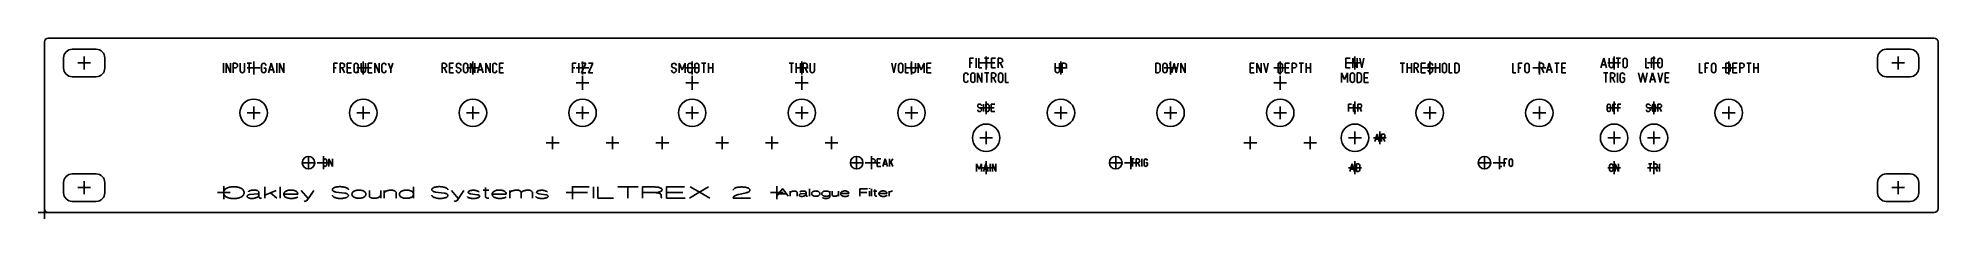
# Model space of a CAD drawing. Header units: inches. Extents: x -0.1 to 19, y -0.1 to 1.8.
import ezdxf

# ---------------------------------------------------------------- set-up
doc = ezdxf.new("R2010")
doc.units = ezdxf.units.IN
doc.header["$MEASUREMENT"] = 0
for name, color, linetype in [('Contour', 7, 'CONTINUOUS'), ('Engraving', 7, 'CONTINUOUS'), ('Reference_points', 1, 'CONTINUOUS')]:
    doc.layers.add(name, color=color, linetype=linetype)

msp = doc.modelspace()

# ---------------------------------------------------------------- linework, layer by layer
at = {"layer": 'Contour', "color": 7, "linetype": 'CONTINUOUS'}
for p, q in [((0.03941, 1.75), (18.96059, 1.75)), ((0, 0.03941), (0, 1.71059)), ((0.19331, 1.55118), (0.19331, 1.44882)), ((0.52008, 1.6378), (0.27992, 1.6378)), ((0.60669, 1.44882), (0.60669, 1.55118)), ((18.39331, 1.55118), (18.39331, 1.44882)), ((18.72008, 1.6378), (18.47992, 1.6378)), ((18.80669, 1.44882), (18.80669, 1.55118)), ((19, 1.71059), (19, 0.03941)), ((0.27992, 1.3622), (0.52008, 1.3622)), ((18.47992, 1.3622), (18.72008, 1.3622)), ((0.52008, 0.3878), (0.27992, 0.3878)), ((18.72008, 0.3878), (18.47992, 0.3878)), ((0.19331, 0.30118), (0.19331, 0.19882)), ((0.60669, 0.19882), (0.60669, 0.30118)), ((18.39331, 0.30118), (18.39331, 0.19882)), ((18.80669, 0.19882), (18.80669, 0.30118)), ((18.96059, 0), (0.03941, 0)), ((0.27992, 0.1122), (0.52008, 0.1122)), ((18.47992, 0.1122), (18.72008, 0.1122))]:
    msp.add_line(p, q, dxfattribs=at)
for centre, radius in [((2.1, 1), 0.1378), ((3.2, 1), 0.1378), ((4.3, 1), 0.1378), ((5.4, 1), 0.1378), ((6.5, 1), 0.1378), ((7.6, 1), 0.1378), ((8.7, 1), 0.1378), ((10.2, 1), 0.1378), ((11.3, 1), 0.1378), ((12.4, 1), 0.1378), ((13.9, 1), 0.1378), ((15, 1), 0.1378), ((16.9, 1), 0.1378), ((9.45, 0.75), 0.1378), ((13.15, 0.75), 0.1378), ((15.75, 0.75), 0.1378), ((16.15, 0.75), 0.1378), ((2.65, 0.5), 0.06299), ((8.15, 0.5), 0.06299), ((10.75, 0.5), 0.06299), ((14.45, 0.5), 0.06299)]:
    msp.add_circle(centre, radius, dxfattribs=at)
for centre, radius, start, end in [((0.03941, 1.71059), 0.03941, 90, 180), ((18.96059, 1.71059), 0.03941, 0, 90), ((0.27992, 1.55118), 0.08661, 90, 180), ((0.52008, 1.55118), 0.08661, 0, 90), ((18.47992, 1.55118), 0.08661, 90, 180), ((18.72008, 1.55118), 0.08661, 360, 450), ((0.27992, 1.44882), 0.08661, 180, 270), ((0.52008, 1.44882), 0.08661, 270, 360), ((18.47992, 1.44882), 0.08661, 180, 270), ((18.72008, 1.44882), 0.08661, 270, 360), ((0.27992, 0.30118), 0.08661, 90, 180), ((0.52008, 0.30118), 0.08661, 360, 450), ((18.47992, 0.30118), 0.08661, 90, 180), ((18.72008, 0.30118), 0.08661, 360, 450), ((0.27992, 0.19882), 0.08661, 180, 270), ((0.52008, 0.19882), 0.08661, 270, 360), ((18.47992, 0.19882), 0.08661, 180, 270), ((18.72008, 0.19882), 0.08661, 270, 360), ((0.03941, 0.03941), 0.03941, 180, 270), ((18.96059, 0.03941), 0.03941, -90, 0)]:
    msp.add_arc(centre, radius, start, end, dxfattribs=at)
at = {"layer": 'Engraving', "color": 142, "linetype": 'CONTINUOUS'}
for p, q in [((9.32244, 1.54724), (9.28465, 1.54724)), ((9.28465, 1.54724), (9.28465, 1.45276)), ((9.34921, 1.54724), (9.34921, 1.45276)), ((9.3752, 1.54724), (9.3752, 1.45276)), ((9.43268, 1.54724), (9.4752, 1.54724)), ((9.4752, 1.54724), (9.45394, 1.54724)), ((9.45394, 1.54724), (9.45394, 1.45276)), ((9.54449, 1.54724), (9.50197, 1.54724)), ((9.50197, 1.54724), (9.50197, 1.45276)), ((9.57047, 1.45276), (9.57047, 1.54724)), ((9.57047, 1.54724), (9.59173, 1.54724)), ((13.10197, 1.54724), (13.05945, 1.54724)), ((13.05945, 1.54724), (13.05945, 1.45276)), ((13.12874, 1.45276), (13.12874, 1.54724)), ((13.12874, 1.54724), (13.17126, 1.45276)), ((13.17126, 1.45276), (13.17126, 1.54724)), ((13.19803, 1.54724), (13.21929, 1.45276)), ((13.21929, 1.45276), (13.24055, 1.54724)), ((9.22717, 1.37921), (9.22717, 1.32567)), ((9.28465, 1.45276), (9.28465, 1.5)), ((9.28465, 1.5), (9.30827, 1.5)), ((9.29488, 1.37843), (9.29488, 1.32646)), ((9.3374, 1.32646), (9.3374, 1.37843)), ((9.36417, 1.3052), (9.36417, 1.39969)), ((9.36417, 1.39969), (9.40669, 1.3052)), ((9.3752, 1.45276), (9.40591, 1.45276)), ((9.40669, 1.3052), (9.40669, 1.39969)), ((9.43346, 1.39969), (9.47598, 1.39969)), ((9.47598, 1.39969), (9.45472, 1.39969)), ((9.45472, 1.39969), (9.45472, 1.3052)), ((9.50197, 1.5), (9.5374, 1.5)), ((9.50197, 1.45276), (9.54449, 1.45276)), ((9.50197, 1.3052), (9.50197, 1.39969)), ((9.50197, 1.39969), (9.52323, 1.39969)), ((9.52323, 1.35244), (9.50197, 1.35244)), ((9.50197, 1.35244), (9.52323, 1.35244)), ((9.52323, 1.35244), (9.54685, 1.3052)), ((9.59173, 1.5), (9.57047, 1.5)), ((9.57047, 1.5), (9.59173, 1.5)), ((9.57362, 1.37843), (9.57362, 1.32646)), ((9.59173, 1.5), (9.61535, 1.45276)), ((9.61614, 1.32646), (9.61614, 1.37843)), ((9.64213, 1.39969), (9.64213, 1.3052)), ((10.14331, 1.49724), (10.14331, 1.42402)), ((10.18583, 1.42402), (10.18583, 1.49724)), ((10.23307, 1.49724), (10.21181, 1.49724)), ((10.21181, 1.49724), (10.21181, 1.40276)), ((10.21181, 1.45), (10.23307, 1.45)), ((11.15354, 1.40276), (11.15354, 1.49724)), ((11.15354, 1.49724), (11.17244, 1.49724)), ((11.17244, 1.40276), (11.15354, 1.40276)), ((11.19606, 1.47362), (11.19606, 1.42638)), ((11.22283, 1.47598), (11.22283, 1.42402)), ((11.26535, 1.42402), (11.26535, 1.47598)), ((11.29213, 1.49724), (11.31339, 1.40276)), ((11.31339, 1.40276), (11.33465, 1.49724)), ((11.33465, 1.49724), (11.35591, 1.40276)), ((11.35591, 1.40276), (11.37717, 1.49724)), ((11.40394, 1.40276), (11.40394, 1.49724)), ((11.40394, 1.49724), (11.44646, 1.40276)), ((11.44646, 1.40276), (11.44646, 1.49724)), ((12.14016, 1.49724), (12.09764, 1.49724)), ((12.09764, 1.49724), (12.09764, 1.40276)), ((12.09764, 1.45), (12.13307, 1.45)), ((12.09764, 1.40276), (12.14016, 1.40276)), ((12.16693, 1.40276), (12.16693, 1.49724)), ((12.16693, 1.49724), (12.20945, 1.40276)), ((12.20945, 1.40276), (12.20945, 1.49724)), ((12.23622, 1.49724), (12.25748, 1.40276)), ((12.25748, 1.40276), (12.27874, 1.49724)), ((12.3811, 1.40276), (12.3811, 1.49724)), ((12.3811, 1.49724), (12.4, 1.49724)), ((12.4, 1.40276), (12.3811, 1.40276)), ((12.4, 1.23055), (12.4, 1.36945)), ((12.42362, 1.47362), (12.42362, 1.42638)), ((12.49291, 1.49724), (12.45039, 1.49724)), ((12.45039, 1.49724), (12.45039, 1.40276)), ((12.45039, 1.45), (12.48583, 1.45)), ((12.45039, 1.40276), (12.49291, 1.40276)), ((12.54016, 1.49724), (12.5189, 1.49724)), ((12.5189, 1.49724), (12.5189, 1.40276)), ((12.5189, 1.45), (12.54016, 1.45)), ((12.59055, 1.49724), (12.63307, 1.49724)), ((12.63307, 1.49724), (12.61181, 1.49724)), ((12.61181, 1.49724), (12.61181, 1.40276)), ((12.65984, 1.49724), (12.65984, 1.40276)), ((12.65984, 1.45), (12.70236, 1.45)), ((12.70236, 1.40276), (12.70236, 1.49724)), ((13.01535, 1.3052), (13.01535, 1.39969)), ((13.01535, 1.39969), (13.04606, 1.33354)), ((13.04606, 1.33354), (13.07677, 1.39969)), ((13.05945, 1.5), (13.09488, 1.5)), ((13.05945, 1.45276), (13.10197, 1.45276)), ((13.07677, 1.39969), (13.07677, 1.3052)), ((13.10354, 1.37843), (13.10354, 1.32646)), ((13.14606, 1.32646), (13.14606, 1.37843)), ((13.17283, 1.3052), (13.17283, 1.39969)), ((13.17283, 1.39969), (13.19173, 1.39969)), ((13.21535, 1.37606), (13.21535, 1.32882)), ((13.28465, 1.39969), (13.24213, 1.39969)), ((13.24213, 1.39969), (13.24213, 1.3052)), ((13.24213, 1.35244), (13.27756, 1.35244)), ((13.60472, 1.49724), (13.64724, 1.49724)), ((13.64724, 1.49724), (13.62598, 1.49724)), ((13.62598, 1.49724), (13.62598, 1.40276)), ((13.67402, 1.49724), (13.67402, 1.40276)), ((13.67402, 1.45), (13.71654, 1.45)), ((13.71654, 1.40276), (13.71654, 1.49724)), ((13.74252, 1.40276), (13.74252, 1.49724)), ((13.74252, 1.49724), (13.76378, 1.49724)), ((13.76378, 1.45), (13.74252, 1.45)), ((13.74252, 1.45), (13.76378, 1.45)), ((13.76378, 1.45), (13.7874, 1.40276)), ((13.85669, 1.49724), (13.81417, 1.49724)), ((13.81417, 1.49724), (13.81417, 1.40276)), ((13.81417, 1.45), (13.84961, 1.45)), ((13.81417, 1.40276), (13.85669, 1.40276)), ((13.95748, 1.49724), (13.95748, 1.40276)), ((13.95748, 1.45), (14, 1.45)), ((14, 1.40276), (14, 1.49724)), ((14.02677, 1.47598), (14.02677, 1.42402)), ((14.06929, 1.42402), (14.06929, 1.47598)), ((14.09528, 1.49724), (14.09528, 1.40276)), ((14.09528, 1.40276), (14.12598, 1.40276)), ((14.15276, 1.40276), (14.15276, 1.49724)), ((14.15276, 1.49724), (14.17165, 1.49724)), ((14.17165, 1.40276), (14.15276, 1.40276)), ((14.19528, 1.47362), (14.19528, 1.42638)), ((9.64213, 1.3052), (9.67283, 1.3052)), ((13.19173, 1.3052), (13.17283, 1.3052)), ((13.24213, 1.3052), (13.28465, 1.3052)), ((9.42417, 1.0878), (9.42417, 1.0122)), ((9.44559, 1.0122), (9.44559, 1.0878)), ((9.44559, 1.0878), (9.46071, 1.0878)), ((9.46071, 1.0122), (9.44559, 1.0122)), ((9.47961, 1.0689), (9.47961, 1.0311)), ((9.53504, 1.0878), (9.50102, 1.0878)), ((9.50102, 1.0878), (9.50102, 1.0122)), ((9.50102, 1.05), (9.52937, 1.05)), ((9.50102, 1.0122), (9.53504, 1.0122)), ((13.11409, 1.0878), (13.08386, 1.0878)), ((13.08386, 1.0878), (13.08386, 1.0122)), ((13.08386, 1.0122), (13.08386, 1.05)), ((13.08386, 1.05), (13.10276, 1.05)), ((13.13488, 1.0878), (13.13488, 1.0122)), ((13.13488, 1.0122), (13.15945, 1.0122)), ((13.18024, 1.0122), (13.18024, 1.0878)), ((13.18024, 1.0878), (13.19724, 1.0878)), ((13.19724, 1.05), (13.18024, 1.05)), ((13.18024, 1.05), (13.19724, 1.05)), ((13.19724, 1.05), (13.21614, 1.0122)), ((13.34898, 0.7122), (13.37165, 0.7878)), ((13.37165, 0.7878), (13.39433, 0.7122)), ((13.41512, 0.7122), (13.41512, 0.7878)), ((13.41512, 0.7878), (13.43213, 0.7878)), ((12.06693, 0.7), (12.13307, 0.7)), ((12.66693, 0.7), (12.73307, 0.7)), ((12.7, 0.66693), (12.7, 0.73307)), ((13.35654, 0.73488), (13.38677, 0.73488)), ((13.43213, 0.75), (13.41512, 0.75)), ((13.41512, 0.75), (13.43213, 0.75)), ((13.43213, 0.75), (13.45102, 0.7122)), ((9.35362, 0.4122), (9.35362, 0.4878)), ((9.35362, 0.4878), (9.37819, 0.43488)), ((9.37819, 0.43488), (9.40276, 0.4878)), ((9.40276, 0.4878), (9.40276, 0.4122)), ((9.42417, 0.4122), (9.44685, 0.4878)), ((9.43173, 0.43488), (9.46197, 0.43488)), ((9.44685, 0.4878), (9.46953, 0.4122)), ((9.49094, 0.4878), (9.49094, 0.4122)), ((9.51236, 0.4122), (9.51236, 0.4878)), ((9.51236, 0.4878), (9.54638, 0.4122)), ((9.54638, 0.4122), (9.54638, 0.4878)), ((10.9, 0.5378), (10.93402, 0.5378)), ((10.93402, 0.5378), (10.91701, 0.5378)), ((10.91701, 0.5378), (10.91701, 0.4622)), ((10.9548, 0.4622), (10.9548, 0.5378)), ((10.9548, 0.5378), (10.97181, 0.5378)), ((10.97181, 0.5), (10.9548, 0.5)), ((10.9548, 0.5), (10.97181, 0.5)), ((10.97181, 0.5), (10.99071, 0.4622)), ((11.01213, 0.5378), (11.01213, 0.4622)), ((11.03354, 0.52079), (11.03354, 0.47921)), ((11.06756, 0.49811), (11.05055, 0.49811)), ((11.06756, 0.47921), (11.06756, 0.49811)), ((13.09961, 0.4122), (13.12228, 0.4878)), ((13.10717, 0.43488), (13.1374, 0.43488)), ((13.12228, 0.4878), (13.14496, 0.4122)), ((13.16638, 0.4122), (13.16638, 0.4878)), ((13.16638, 0.4878), (13.1815, 0.4878)), ((13.1815, 0.4122), (13.16638, 0.4122)), ((13.20039, 0.4689), (13.20039, 0.4311)), ((5.46535, 0.25669), (5.3, 0.25669)), ((5.3, 0.25669), (5.3, 0.2)), ((5.3, 0.2), (5.44961, 0.2)), ((5.44961, 0.2), (5.3, 0.2)), ((5.3, 0.2), (5.3, 0.14331)), ((5.50866, 0.25669), (5.50866, 0.2)), ((5.50866, 0.2), (5.50866, 0.14331)), ((5.55197, 0.25669), (5.55197, 0.2)), ((5.55197, 0.2), (5.55197, 0.14331)), ((5.75276, 0.25669), (5.95748, 0.25669)), ((5.95748, 0.25669), (5.85512, 0.25669)), ((5.85512, 0.25669), (5.85512, 0.2)), ((5.85512, 0.2), (5.85512, 0.14331)), ((6.00079, 0.2), (6.00079, 0.25669)), ((6.00079, 0.25669), (6.12677, 0.25669)), ((6.00079, 0.14331), (6.00079, 0.2)), ((6.12677, 0.2), (6.00079, 0.2)), ((6.00079, 0.2), (6.12677, 0.2)), ((6.12677, 0.25669), (6.13565, 0.25647)), ((6.13565, 0.20022), (6.12677, 0.2)), ((6.12677, 0.2), (6.13483, 0.1998)), ((6.13483, 0.1998), (6.14275, 0.19918)), ((6.13565, 0.25647), (6.1444, 0.2558)), ((6.1444, 0.20089), (6.13565, 0.20022)), ((6.14275, 0.19918), (6.15042, 0.19817)), ((6.1444, 0.2558), (6.15286, 0.2547)), ((6.15286, 0.20199), (6.1444, 0.20089)), ((6.15042, 0.19817), (6.1577, 0.19677)), ((6.15286, 0.2547), (6.16091, 0.25319)), ((6.16091, 0.20351), (6.15286, 0.20199)), ((6.1577, 0.19677), (6.16448, 0.19502)), ((6.16091, 0.25319), (6.16843, 0.25128)), ((6.16843, 0.20541), (6.16091, 0.20351)), ((6.16448, 0.19502), (6.17064, 0.19293)), ((6.16843, 0.25128), (6.17528, 0.24901)), ((6.17528, 0.20768), (6.16843, 0.20541)), ((6.17064, 0.19293), (6.17609, 0.19055)), ((6.17528, 0.24901), (6.18137, 0.24642)), ((6.18137, 0.21028), (6.17528, 0.20768)), ((6.18137, 0.24642), (6.18661, 0.24354)), ((6.18661, 0.21316), (6.18137, 0.21028)), ((6.18661, 0.24354), (6.19089, 0.24042)), ((6.19089, 0.21628), (6.18661, 0.21316)), ((6.19089, 0.24042), (6.19417, 0.23711)), ((6.19417, 0.21959), (6.19089, 0.21628)), ((6.19417, 0.23711), (6.19638, 0.23366)), ((6.19638, 0.22303), (6.19417, 0.21959)), ((6.19638, 0.23366), (6.1975, 0.23013)), ((6.1975, 0.22657), (6.19638, 0.22303)), ((6.1975, 0.23013), (6.1975, 0.22657)), ((6.42205, 0.25669), (6.24094, 0.25669)), ((6.24094, 0.25669), (6.24094, 0.2)), ((6.24094, 0.2), (6.4063, 0.2)), ((6.4063, 0.2), (6.24094, 0.2)), ((6.24094, 0.2), (6.24094, 0.14331)), ((6.47323, 0.14331), (6.56772, 0.2)), ((6.4811, 0.25669), (6.57953, 0.2)), ((6.56772, 0.2), (6.6622, 0.25669)), ((6.57953, 0.2), (6.67795, 0.14331)), ((6.9122, 0.2252), (6.91266, 0.22873)), ((6.91266, 0.22873), (6.9141, 0.23222)), ((6.9141, 0.23222), (6.91652, 0.23562)), ((6.91652, 0.23562), (6.91988, 0.23889)), ((6.91988, 0.23889), (6.92415, 0.24199)), ((6.92415, 0.24199), (6.92925, 0.24488)), ((6.92925, 0.24488), (6.93514, 0.24752)), ((6.93514, 0.24752), (6.94174, 0.24987)), ((6.94174, 0.24987), (6.94896, 0.25192)), ((6.94896, 0.25192), (6.95671, 0.25362)), ((6.95671, 0.25362), (6.96488, 0.25497)), ((6.96488, 0.25497), (6.97339, 0.25593)), ((7.04016, 0.19764), (6.96929, 0.18189)), ((6.97339, 0.25593), (6.98211, 0.25651)), ((6.98211, 0.25651), (6.99094, 0.25669)), ((6.99094, 0.25669), (6.99882, 0.25669)), ((6.99882, 0.25669), (7.00822, 0.2565)), ((7.00822, 0.2565), (7.0175, 0.25585)), ((7.0175, 0.25585), (7.02653, 0.25478)), ((7.02653, 0.25478), (7.03517, 0.25328)), ((7.03517, 0.25328), (7.04331, 0.25139)), ((7.04794, 0.19976), (7.04016, 0.19764)), ((7.04331, 0.25139), (7.05084, 0.24912)), ((7.05504, 0.20224), (7.04794, 0.19976)), ((7.05084, 0.24912), (7.05763, 0.24651)), ((7.06135, 0.20503), (7.05504, 0.20224)), ((7.05763, 0.24651), (7.06362, 0.2436)), ((7.0668, 0.2081), (7.06135, 0.20503)), ((7.06362, 0.2436), (7.06869, 0.24043)), ((7.07129, 0.21141), (7.0668, 0.2081)), ((7.06869, 0.24043), (7.0728, 0.23704)), ((7.07478, 0.21491), (7.07129, 0.21141)), ((7.0728, 0.23704), (7.07587, 0.23348)), ((7.07721, 0.21855), (7.07478, 0.21491)), ((7.07587, 0.23348), (7.07787, 0.2298)), ((7.07854, 0.22228), (7.07721, 0.21855)), ((7.07787, 0.2298), (7.07876, 0.22605)), ((7.07876, 0.22605), (7.07854, 0.22228)), ((5.55197, 0.14331), (5.70945, 0.14331)), ((6.17609, 0.19055), (6.18073, 0.18791)), ((6.18073, 0.18791), (6.18449, 0.18505)), ((6.18449, 0.18505), (6.18732, 0.18203)), ((6.18732, 0.18203), (6.18915, 0.17888)), ((6.18976, 0.17244), (6.18892, 0.16658)), ((6.18892, 0.16658), (6.1891, 0.1607)), ((6.1891, 0.1607), (6.19028, 0.15485)), ((6.18915, 0.17888), (6.18997, 0.17567)), ((6.18997, 0.17567), (6.18976, 0.17244)), ((6.19028, 0.15485), (6.19248, 0.14904)), ((6.19248, 0.14904), (6.19567, 0.14331)), ((6.24094, 0.14331), (6.42992, 0.14331)), ((6.91089, 0.14762), (6.91024, 0.14331)), ((6.91024, 0.14331), (7.08346, 0.14331)), ((6.91259, 0.15188), (6.91089, 0.14762)), ((6.91532, 0.15605), (6.91259, 0.15188)), ((6.91906, 0.1601), (6.91532, 0.15605)), ((6.92377, 0.16399), (6.91906, 0.1601)), ((6.9294, 0.16767), (6.92377, 0.16399)), ((6.93591, 0.17111), (6.9294, 0.16767)), ((6.94322, 0.17428), (6.93591, 0.17111)), ((6.95128, 0.17715), (6.94322, 0.17428)), ((6.95999, 0.1797), (6.95128, 0.17715)), ((6.96929, 0.18189), (6.95999, 0.1797))]:
    msp.add_line(p, q, dxfattribs=at)
at = {"layer": 'Engraving', "color": 12, "linetype": 'CONTINUOUS'}
for p, q in [((15.61772, 1.45276), (15.64606, 1.54724)), ((15.64606, 1.54724), (15.67441, 1.45276)), ((15.70118, 1.54724), (15.70118, 1.47402)), ((15.7437, 1.47402), (15.7437, 1.54724)), ((15.77047, 1.54724), (15.81299, 1.54724)), ((15.81299, 1.54724), (15.79173, 1.54724)), ((15.79173, 1.54724), (15.79173, 1.45276)), ((15.83976, 1.52598), (15.83976, 1.47402)), ((15.88228, 1.47402), (15.88228, 1.52598)), ((16.06772, 1.54724), (16.06772, 1.45276)), ((16.16299, 1.54724), (16.1252, 1.54724)), ((16.1252, 1.54724), (16.1252, 1.45276)), ((16.18976, 1.52598), (16.18976, 1.47402)), ((16.23228, 1.47402), (16.23228, 1.52598)), ((14.73346, 1.49724), (14.73346, 1.40276)), ((14.73346, 1.40276), (14.76417, 1.40276)), ((14.82874, 1.49724), (14.79094, 1.49724)), ((14.79094, 1.49724), (14.79094, 1.40276)), ((14.79094, 1.40276), (14.79094, 1.45)), ((14.79094, 1.45), (14.81457, 1.45)), ((14.85551, 1.47598), (14.85551, 1.42402)), ((14.89803, 1.42402), (14.89803, 1.47598)), ((14.99961, 1.40276), (14.99961, 1.49724)), ((14.99961, 1.49724), (15.02087, 1.49724)), ((15.02087, 1.45), (14.99961, 1.45)), ((14.99961, 1.45), (15.02087, 1.45)), ((15.02087, 1.45), (15.04449, 1.40276)), ((15.07126, 1.40276), (15.09961, 1.49724)), ((15.08071, 1.4311), (15.1185, 1.4311)), ((15.09961, 1.49724), (15.12795, 1.40276)), ((15.15472, 1.49724), (15.19724, 1.49724)), ((15.19724, 1.49724), (15.17598, 1.49724)), ((15.17598, 1.49724), (15.17598, 1.40276)), ((15.26654, 1.49724), (15.22402, 1.49724)), ((15.22402, 1.49724), (15.22402, 1.40276)), ((15.22402, 1.45), (15.25945, 1.45)), ((15.22402, 1.40276), (15.26654, 1.40276)), ((15.62717, 1.4811), (15.66496, 1.4811)), ((15.64528, 1.39969), (15.6878, 1.39969)), ((15.6878, 1.39969), (15.66654, 1.39969)), ((15.66654, 1.39969), (15.66654, 1.3052)), ((15.71378, 1.3052), (15.71378, 1.39969)), ((15.71378, 1.39969), (15.73504, 1.39969)), ((15.73504, 1.35244), (15.71378, 1.35244)), ((15.71378, 1.35244), (15.73504, 1.35244)), ((15.73504, 1.35244), (15.75866, 1.3052)), ((15.78543, 1.39969), (15.78543, 1.3052)), ((15.8122, 1.37843), (15.8122, 1.32646)), ((15.85472, 1.35008), (15.83346, 1.35008)), ((15.85472, 1.32646), (15.85472, 1.35008)), ((15.99646, 1.39969), (16.01772, 1.3052)), ((16.01772, 1.3052), (16.03898, 1.39969)), ((16.03898, 1.39969), (16.06024, 1.3052)), ((16.06024, 1.3052), (16.0815, 1.39969)), ((16.06772, 1.45276), (16.09843, 1.45276)), ((16.10827, 1.3052), (16.13661, 1.39969)), ((16.1252, 1.45276), (16.1252, 1.5)), ((16.1252, 1.5), (16.14882, 1.5)), ((16.13661, 1.39969), (16.16496, 1.3052)), ((16.19173, 1.39969), (16.21299, 1.3052)), ((16.21299, 1.3052), (16.23425, 1.39969)), ((16.30354, 1.39969), (16.26102, 1.39969)), ((16.26102, 1.39969), (16.26102, 1.3052)), ((16.26102, 1.35244), (16.29646, 1.35244)), ((16.60591, 1.49724), (16.60591, 1.40276)), ((16.60591, 1.40276), (16.63661, 1.40276)), ((16.70118, 1.49724), (16.66339, 1.49724)), ((16.66339, 1.49724), (16.66339, 1.40276)), ((16.66339, 1.40276), (16.66339, 1.45)), ((16.66339, 1.45), (16.68701, 1.45)), ((16.72795, 1.47598), (16.72795, 1.42402)), ((16.77047, 1.42402), (16.77047, 1.47598)), ((16.87283, 1.40276), (16.87283, 1.49724)), ((16.87283, 1.49724), (16.89173, 1.49724)), ((16.89173, 1.40276), (16.87283, 1.40276)), ((16.91535, 1.47362), (16.91535, 1.42638)), ((16.98465, 1.49724), (16.94213, 1.49724)), ((16.94213, 1.49724), (16.94213, 1.40276)), ((16.94213, 1.45), (16.97756, 1.45)), ((16.94213, 1.40276), (16.98465, 1.40276)), ((17.03189, 1.49724), (17.01063, 1.49724)), ((17.01063, 1.49724), (17.01063, 1.40276)), ((17.01063, 1.45), (17.03189, 1.45)), ((17.08228, 1.49724), (17.1248, 1.49724)), ((17.1248, 1.49724), (17.10354, 1.49724)), ((17.10354, 1.49724), (17.10354, 1.40276)), ((17.15157, 1.49724), (17.15157, 1.40276)), ((17.15157, 1.45), (17.19409, 1.45)), ((17.19409, 1.40276), (17.19409, 1.49724)), ((16.11772, 1.33354), (16.15551, 1.33354)), ((16.26102, 1.3052), (16.30354, 1.3052)), ((15.68134, 1.07079), (15.68134, 1.02921)), ((15.71535, 1.02921), (15.71535, 1.07079)), ((15.76701, 1.0878), (15.73677, 1.0878)), ((15.73677, 1.0878), (15.73677, 1.0122)), ((15.73677, 1.0122), (15.73677, 1.05)), ((15.73677, 1.05), (15.75567, 1.05)), ((15.81866, 1.0878), (15.78843, 1.0878)), ((15.78843, 1.0878), (15.78843, 1.0122)), ((15.78843, 1.0122), (15.78843, 1.05)), ((15.78843, 1.05), (15.80732, 1.05)), ((16.13299, 1.07079), (16.13299, 1.02921)), ((16.15756, 1.02354), (16.1689, 1.0122)), ((16.16701, 1.02921), (16.16701, 1.07079)), ((16.18969, 1.0122), (16.18969, 1.0878)), ((16.18969, 1.0878), (16.20669, 1.0878)), ((16.20669, 1.05), (16.18969, 1.05)), ((16.18969, 1.05), (16.20669, 1.05)), ((16.20669, 1.05), (16.22559, 1.0122)), ((14.6, 0.5378), (14.6, 0.4622)), ((14.6, 0.4622), (14.62457, 0.4622)), ((14.67622, 0.5378), (14.64598, 0.5378)), ((14.64598, 0.5378), (14.64598, 0.4622)), ((14.64598, 0.4622), (14.64598, 0.5)), ((14.64598, 0.5), (14.66488, 0.5)), ((14.69764, 0.52079), (14.69764, 0.47921)), ((14.73165, 0.47921), (14.73165, 0.52079)), ((15.70528, 0.47079), (15.70528, 0.42921)), ((15.73929, 0.42921), (15.73929, 0.47079)), ((15.76071, 0.4122), (15.76071, 0.4878)), ((15.76071, 0.4878), (15.79472, 0.4122)), ((15.79472, 0.4122), (15.79472, 0.4878)), ((16.09394, 0.4878), (16.12795, 0.4878)), ((16.12795, 0.4878), (16.11094, 0.4878)), ((16.11094, 0.4878), (16.11094, 0.4122)), ((16.14874, 0.4122), (16.14874, 0.4878)), ((16.14874, 0.4878), (16.16575, 0.4878)), ((16.16575, 0.45), (16.14874, 0.45)), ((16.14874, 0.45), (16.16575, 0.45)), ((16.16575, 0.45), (16.18465, 0.4122)), ((16.20606, 0.4878), (16.20606, 0.4122)), ((1.8, 0.2063), (1.80023, 0.2108)), ((1.8, 0.1937), (1.8, 0.2063)), ((1.80023, 0.1892), (1.8, 0.1937)), ((1.80023, 0.2108), (1.80115, 0.21528)), ((1.80115, 0.21528), (1.80273, 0.21972)), ((1.80273, 0.21972), (1.80498, 0.22408)), ((1.80498, 0.22408), (1.80787, 0.22835)), ((1.80787, 0.22835), (1.81236, 0.23296)), ((1.81236, 0.23296), (1.81776, 0.23732)), ((1.81776, 0.23732), (1.82402, 0.24138)), ((1.82402, 0.24138), (1.83107, 0.24511)), ((1.83107, 0.24511), (1.83884, 0.24845)), ((1.83884, 0.24845), (1.84725, 0.25139)), ((1.84725, 0.25139), (1.85621, 0.25389)), ((1.85621, 0.25389), (1.86563, 0.25591)), ((1.86563, 0.25591), (1.87541, 0.25745)), ((1.87541, 0.25745), (1.88546, 0.25849)), ((1.88546, 0.25849), (1.89566, 0.25901)), ((1.89566, 0.25901), (1.90592, 0.25901)), ((1.90592, 0.25901), (1.91612, 0.25849)), ((1.91612, 0.25849), (1.92616, 0.25745)), ((1.92616, 0.25745), (1.93595, 0.25591)), ((1.93595, 0.25591), (1.94537, 0.25389)), ((1.94537, 0.25389), (1.95433, 0.25139)), ((1.95433, 0.25139), (1.96274, 0.24845)), ((1.96274, 0.24845), (1.97051, 0.24511)), ((1.97051, 0.24511), (1.97756, 0.24138)), ((1.97756, 0.24138), (1.98381, 0.23732)), ((1.98381, 0.23732), (1.98921, 0.23296)), ((1.98921, 0.23296), (1.9937, 0.22835)), ((1.9937, 0.22835), (1.99691, 0.2241)), ((1.99691, 0.2241), (1.99947, 0.21975)), ((1.99947, 0.21975), (2.00138, 0.21532)), ((2.00138, 0.21532), (2.0026, 0.21083)), ((2.0026, 0.21083), (2.00315, 0.2063)), ((2.00315, 0.1937), (2.0026, 0.18917)), ((2.00315, 0.2063), (2.00315, 0.1937)), ((2.04724, 0.20709), (2.04897, 0.21033)), ((2.04897, 0.21033), (2.05165, 0.2134)), ((2.05165, 0.2134), (2.05523, 0.21624)), ((2.05523, 0.21624), (2.05962, 0.21877)), ((2.05962, 0.21877), (2.06472, 0.22095)), ((2.06472, 0.22095), (2.07042, 0.22271)), ((2.07042, 0.22271), (2.07659, 0.22403)), ((2.07659, 0.22403), (2.08309, 0.22486)), ((2.08309, 0.22486), (2.08976, 0.2252)), ((2.08976, 0.2252), (2.10866, 0.2252)), ((2.10866, 0.2252), (2.11495, 0.22499)), ((2.11495, 0.22499), (2.12111, 0.22433)), ((2.12111, 0.22433), (2.12702, 0.22324)), ((2.12702, 0.22324), (2.13255, 0.22173)), ((2.13255, 0.22173), (2.1376, 0.21985)), ((2.1376, 0.21985), (2.14206, 0.21762)), ((2.14206, 0.21762), (2.14583, 0.2151)), ((2.14583, 0.2151), (2.14884, 0.21233)), ((2.14706, 0.19052), (2.14958, 0.19191)), ((2.14884, 0.21233), (2.15102, 0.20937)), ((2.14958, 0.19191), (2.1515, 0.19351)), ((2.15102, 0.20937), (2.15234, 0.20629)), ((2.1515, 0.19351), (2.15276, 0.19528)), ((2.15234, 0.20629), (2.15276, 0.20315)), ((2.15276, 0.20315), (2.15276, 0.17165)), ((2.15276, 0.19528), (2.15276, 0.15591)), ((2.2126, 0.25669), (2.2126, 0.2)), ((2.2126, 0.1748), (2.32598, 0.22205)), ((2.2126, 0.2), (2.2126, 0.14331)), ((2.32598, 0.22205), (2.26772, 0.19764)), ((2.26772, 0.19764), (2.33228, 0.14331)), ((2.36693, 0.25669), (2.36693, 0.2)), ((2.36693, 0.2), (2.36693, 0.14331)), ((2.40315, 0.19247), (2.40237, 0.18726)), ((2.40472, 0.19764), (2.40315, 0.19247)), ((2.40678, 0.20177), (2.40472, 0.19764)), ((2.40984, 0.20574), (2.40678, 0.20177)), ((2.41385, 0.2095), (2.40984, 0.20574)), ((2.41876, 0.21298), (2.41385, 0.2095)), ((2.42448, 0.21613), (2.41876, 0.21298)), ((2.43094, 0.21891), (2.42448, 0.21613)), ((2.43803, 0.22127), (2.43094, 0.21891)), ((2.44565, 0.22317), (2.43803, 0.22127)), ((2.45367, 0.22459), (2.44565, 0.22317)), ((2.46199, 0.2255), (2.45367, 0.22459)), ((2.47047, 0.2259), (2.46199, 0.2255)), ((2.47898, 0.22577), (2.47047, 0.2259)), ((2.4874, 0.22512), (2.47898, 0.22577)), ((2.49559, 0.22396), (2.4874, 0.22512)), ((2.50343, 0.2223), (2.49559, 0.22396)), ((2.51081, 0.22017), (2.50343, 0.2223)), ((2.5176, 0.21761), (2.51081, 0.22017)), ((2.52372, 0.21464), (2.5176, 0.21761)), ((2.52905, 0.21132), (2.52372, 0.21464)), ((2.53353, 0.2077), (2.52905, 0.21132)), ((2.53709, 0.20383), (2.53353, 0.2077)), ((2.53966, 0.19977), (2.53709, 0.20383)), ((2.54122, 0.19559), (2.53966, 0.19977)), ((2.54173, 0.19134), (2.54122, 0.19559)), ((2.54173, 0.18504), (2.54173, 0.19134)), ((2.57795, 0.22205), (2.64724, 0.14016)), ((2.66929, 0.17165), (2.70394, 0.22205)), ((2.88976, 0.22992), (2.89031, 0.23344)), ((2.89027, 0.22632), (2.88976, 0.22992)), ((2.8918, 0.22278), (2.89027, 0.22632)), ((2.89031, 0.23344), (2.89173, 0.2369)), ((2.89173, 0.2369), (2.89401, 0.24025)), ((2.89431, 0.21939), (2.8918, 0.22278)), ((2.89401, 0.24025), (2.89711, 0.24342)), ((2.89775, 0.21621), (2.89431, 0.21939)), ((2.89711, 0.24342), (2.90099, 0.24637)), ((2.90206, 0.21331), (2.89775, 0.21621)), ((2.90099, 0.24637), (2.90558, 0.24906)), ((2.90715, 0.21074), (2.90206, 0.21331)), ((2.90558, 0.24906), (2.9108, 0.25144)), ((2.91291, 0.20856), (2.90715, 0.21074)), ((2.9108, 0.25144), (2.91659, 0.25347)), ((2.91923, 0.2068), (2.91291, 0.20856)), ((2.91659, 0.25347), (2.92283, 0.25512)), ((2.92598, 0.20551), (2.91923, 0.2068)), ((2.92283, 0.25512), (2.93156, 0.25698)), ((3.01417, 0.19606), (2.92598, 0.20551)), ((2.93156, 0.25698), (2.94059, 0.25841)), ((2.94059, 0.25841), (2.94986, 0.25942)), ((2.94986, 0.25942), (2.95928, 0.25998)), ((2.95928, 0.25998), (2.96875, 0.2601)), ((2.96875, 0.2601), (2.97821, 0.25977)), ((2.97821, 0.25977), (2.98757, 0.25899)), ((2.98757, 0.25899), (2.99673, 0.25778)), ((2.99673, 0.25778), (3.00563, 0.25614)), ((3.00563, 0.25614), (3.01418, 0.25409)), ((3.02093, 0.19477), (3.01417, 0.19606)), ((3.01418, 0.25409), (3.0223, 0.25164)), ((3.02725, 0.19302), (3.02093, 0.19477)), ((3.0223, 0.25164), (3.02992, 0.24882)), ((3.03301, 0.19084), (3.02725, 0.19302)), ((3.02992, 0.24882), (3.03517, 0.24637)), ((3.0381, 0.18827), (3.03301, 0.19084)), ((3.03517, 0.24637), (3.03974, 0.2436)), ((3.03974, 0.2436), (3.04358, 0.24057)), ((3.04358, 0.24057), (3.0466, 0.23731)), ((3.0466, 0.23731), (3.04876, 0.23389)), ((3.04876, 0.23389), (3.05004, 0.23036)), ((3.05004, 0.23036), (3.05039, 0.22677)), ((3.08583, 0.18726), (3.08662, 0.19247)), ((3.08662, 0.19247), (3.08819, 0.19764)), ((3.08819, 0.19764), (3.09023, 0.20165)), ((3.09023, 0.20165), (3.09322, 0.20551)), ((3.09322, 0.20551), (3.09711, 0.20916)), ((3.09711, 0.20916), (3.10185, 0.21256)), ((3.10185, 0.21256), (3.10737, 0.21564)), ((3.10737, 0.21564), (3.11359, 0.21837)), ((3.11359, 0.21837), (3.12042, 0.22071)), ((3.12042, 0.22071), (3.12776, 0.22263)), ((3.12776, 0.22263), (3.13551, 0.22409)), ((3.13551, 0.22409), (3.14355, 0.22507)), ((3.14355, 0.22507), (3.15177, 0.22557)), ((3.15177, 0.22557), (3.16004, 0.22557)), ((3.16004, 0.22557), (3.16826, 0.22507)), ((3.16826, 0.22507), (3.1763, 0.22409)), ((3.1763, 0.22409), (3.18405, 0.22263)), ((3.18405, 0.22263), (3.19139, 0.22071)), ((3.19139, 0.22071), (3.19822, 0.21837)), ((3.19822, 0.21837), (3.20444, 0.21564)), ((3.20444, 0.21564), (3.20996, 0.21256)), ((3.20996, 0.21256), (3.2147, 0.20916)), ((3.2147, 0.20916), (3.21859, 0.20551)), ((3.21859, 0.20551), (3.22158, 0.20165)), ((3.22158, 0.20165), (3.22362, 0.19764)), ((3.22362, 0.19764), (3.22519, 0.19247)), ((3.22519, 0.19247), (3.22598, 0.18726)), ((3.26142, 0.22205), (3.26142, 0.16535)), ((3.3748, 0.17795), (3.3748, 0.22205)), ((3.3748, 0.22205), (3.3748, 0.14331)), ((3.40945, 0.22205), (3.40945, 0.14331)), ((3.40945, 0.19055), (3.40991, 0.19473)), ((3.40991, 0.19473), (3.41139, 0.19886)), ((3.41139, 0.19886), (3.41386, 0.20286)), ((3.41386, 0.20286), (3.41728, 0.20669)), ((3.41728, 0.20669), (3.4216, 0.21028)), ((3.4216, 0.21028), (3.42676, 0.21358)), ((3.42676, 0.21358), (3.43269, 0.21654)), ((3.43269, 0.21654), (3.43929, 0.21912)), ((3.43929, 0.21912), (3.44647, 0.22128)), ((3.44647, 0.22128), (3.45412, 0.22299)), ((3.45412, 0.22299), (3.46213, 0.22423)), ((3.46213, 0.22423), (3.47037, 0.22496)), ((3.47037, 0.22496), (3.47874, 0.2252)), ((3.47874, 0.2252), (3.48592, 0.22496)), ((3.48592, 0.22496), (3.49297, 0.22421)), ((3.49297, 0.22421), (3.49972, 0.22296)), ((3.49972, 0.22296), (3.50605, 0.22124)), ((3.50605, 0.22124), (3.51181, 0.21908)), ((3.51181, 0.21908), (3.51691, 0.21654)), ((3.51691, 0.21654), (3.52122, 0.21365)), ((3.52122, 0.21365), (3.52465, 0.21049)), ((3.52465, 0.21049), (3.52715, 0.20711)), ((3.52715, 0.20711), (3.52865, 0.20359)), ((3.52865, 0.20359), (3.52913, 0.2)), ((3.52913, 0.2), (3.52913, 0.14331)), ((3.56378, 0.19168), (3.563, 0.18647)), ((3.56535, 0.19685), (3.56378, 0.19168)), ((3.56741, 0.20098), (3.56535, 0.19685)), ((3.57047, 0.20496), (3.56741, 0.20098)), ((3.57448, 0.20871), (3.57047, 0.20496)), ((3.57939, 0.21219), (3.57448, 0.20871)), ((3.58511, 0.21534), (3.57939, 0.21219)), ((3.59157, 0.21812), (3.58511, 0.21534)), ((3.59866, 0.22048), (3.59157, 0.21812)), ((3.60628, 0.22238), (3.59866, 0.22048)), ((3.6143, 0.2238), (3.60628, 0.22238)), ((3.62262, 0.22472), (3.6143, 0.2238)), ((3.6311, 0.22511), (3.62262, 0.22472)), ((3.63961, 0.22499), (3.6311, 0.22511)), ((3.64803, 0.22434), (3.63961, 0.22499)), ((3.65622, 0.22317), (3.64803, 0.22434)), ((3.66406, 0.22151), (3.65622, 0.22317)), ((3.67144, 0.21939), (3.66406, 0.22151)), ((3.67823, 0.21682), (3.67144, 0.21939)), ((3.68435, 0.21385), (3.67823, 0.21682)), ((3.68968, 0.21054), (3.68435, 0.21385)), ((3.69416, 0.20692), (3.68968, 0.21054)), ((3.69772, 0.20305), (3.69416, 0.20692)), ((3.70029, 0.19899), (3.69772, 0.20305)), ((3.70185, 0.1948), (3.70029, 0.19899)), ((3.70236, 0.19055), (3.70185, 0.1948)), ((3.70236, 0.25669), (3.70236, 0.2)), ((3.70236, 0.2), (3.70236, 0.14331)), ((3.88819, 0.22992), (3.88873, 0.23344)), ((3.8887, 0.22632), (3.88819, 0.22992)), ((3.89022, 0.22278), (3.8887, 0.22632)), ((3.88873, 0.23344), (3.89015, 0.2369)), ((3.89015, 0.2369), (3.89243, 0.24025)), ((3.89273, 0.21939), (3.89022, 0.22278)), ((3.89243, 0.24025), (3.89554, 0.24342)), ((3.89618, 0.21621), (3.89273, 0.21939)), ((3.89554, 0.24342), (3.89941, 0.24637)), ((3.90048, 0.21331), (3.89618, 0.21621)), ((3.89941, 0.24637), (3.904, 0.24906)), ((3.90557, 0.21074), (3.90048, 0.21331)), ((3.904, 0.24906), (3.90923, 0.25144)), ((3.91133, 0.20856), (3.90557, 0.21074)), ((3.90923, 0.25144), (3.91501, 0.25347)), ((3.91765, 0.2068), (3.91133, 0.20856)), ((3.91501, 0.25347), (3.92126, 0.25512)), ((3.92441, 0.20551), (3.91765, 0.2068)), ((3.92126, 0.25512), (3.92998, 0.25698)), ((4.0126, 0.19606), (3.92441, 0.20551)), ((3.92998, 0.25698), (3.93902, 0.25841)), ((3.93902, 0.25841), (3.94829, 0.25942)), ((3.94829, 0.25942), (3.9577, 0.25998)), ((3.9577, 0.25998), (3.96718, 0.2601)), ((3.96718, 0.2601), (3.97664, 0.25977)), ((3.97664, 0.25977), (3.98599, 0.25899)), ((3.98599, 0.25899), (3.99516, 0.25778)), ((3.99516, 0.25778), (4.00405, 0.25614)), ((4.00405, 0.25614), (4.0126, 0.25409)), ((4.0126, 0.25409), (4.02072, 0.25164)), ((4.01935, 0.19477), (4.0126, 0.19606)), ((4.02568, 0.19302), (4.01935, 0.19477)), ((4.02072, 0.25164), (4.02835, 0.24882)), ((4.03144, 0.19084), (4.02568, 0.19302)), ((4.02835, 0.24882), (4.03359, 0.24637)), ((4.03652, 0.18827), (4.03144, 0.19084)), ((4.03359, 0.24637), (4.03817, 0.2436)), ((4.03817, 0.2436), (4.042, 0.24057)), ((4.042, 0.24057), (4.04502, 0.23731)), ((4.04502, 0.23731), (4.04719, 0.23389)), ((4.04719, 0.23389), (4.04846, 0.23036)), ((4.04846, 0.23036), (4.04882, 0.22677)), ((4.08346, 0.22205), (4.15276, 0.14016)), ((4.1748, 0.17165), (4.20945, 0.22205)), ((4.25174, 0.2033), (4.25189, 0.20605)), ((4.25254, 0.20058), (4.25174, 0.2033)), ((4.25189, 0.20605), (4.25298, 0.20875)), ((4.25425, 0.19796), (4.25254, 0.20058)), ((4.25298, 0.20875), (4.25497, 0.21131)), ((4.25684, 0.19553), (4.25425, 0.19796)), ((4.25497, 0.21131), (4.25781, 0.21367)), ((4.26022, 0.19336), (4.25684, 0.19553)), ((4.25781, 0.21367), (4.26142, 0.21575)), ((4.26429, 0.19151), (4.26022, 0.19336)), ((4.26142, 0.21575), (4.26694, 0.21809)), ((4.26893, 0.19003), (4.26429, 0.19151)), ((4.26694, 0.21809), (4.27302, 0.22006)), ((4.27302, 0.22006), (4.27955, 0.22162)), ((4.27955, 0.22162), (4.28644, 0.22275)), ((4.28644, 0.22275), (4.29356, 0.22342)), ((4.29356, 0.22342), (4.30079, 0.22362)), ((4.30079, 0.22362), (4.30709, 0.22362)), ((4.30709, 0.22362), (4.31405, 0.22339)), ((4.31405, 0.22339), (4.3209, 0.22274)), ((4.3209, 0.22274), (4.32754, 0.22168)), ((4.32754, 0.22168), (4.33388, 0.22022)), ((4.33388, 0.22022), (4.33981, 0.21839)), ((4.33981, 0.21839), (4.34525, 0.21621)), ((4.34525, 0.21621), (4.35012, 0.21371)), ((4.35012, 0.21371), (4.35435, 0.21094)), ((4.35435, 0.21094), (4.35787, 0.20793)), ((4.35787, 0.20793), (4.36063, 0.20472)), ((4.40157, 0.2252), (4.45827, 0.2252)), ((4.42677, 0.2252), (4.42677, 0.25039)), ((4.42677, 0.25039), (4.42677, 0.15906)), ((4.45827, 0.2252), (4.42677, 0.2252)), ((4.49449, 0.19247), (4.49371, 0.18726)), ((4.49606, 0.19764), (4.49449, 0.19247)), ((4.49812, 0.20177), (4.49606, 0.19764)), ((4.50118, 0.20574), (4.49812, 0.20177)), ((4.50519, 0.2095), (4.50118, 0.20574)), ((4.51009, 0.21298), (4.50519, 0.2095)), ((4.51582, 0.21613), (4.51009, 0.21298)), ((4.52228, 0.21891), (4.51582, 0.21613)), ((4.52937, 0.22127), (4.52228, 0.21891)), ((4.53699, 0.22317), (4.52937, 0.22127)), ((4.54501, 0.22459), (4.53699, 0.22317)), ((4.55333, 0.2255), (4.54501, 0.22459)), ((4.56181, 0.2259), (4.55333, 0.2255)), ((4.57032, 0.22577), (4.56181, 0.2259)), ((4.57874, 0.22512), (4.57032, 0.22577)), ((4.58693, 0.22396), (4.57874, 0.22512)), ((4.59477, 0.2223), (4.58693, 0.22396)), ((4.60215, 0.22017), (4.59477, 0.2223)), ((4.60894, 0.21761), (4.60215, 0.22017)), ((4.61505, 0.21464), (4.60894, 0.21761)), ((4.62039, 0.21132), (4.61505, 0.21464)), ((4.62487, 0.2077), (4.62039, 0.21132)), ((4.62842, 0.20383), (4.62487, 0.2077)), ((4.631, 0.19977), (4.62842, 0.20383)), ((4.63256, 0.19559), (4.631, 0.19977)), ((4.63307, 0.19134), (4.63256, 0.19559)), ((4.63307, 0.18504), (4.63307, 0.19134)), ((4.66929, 0.22205), (4.66929, 0.14331)), ((4.66929, 0.19055), (4.66976, 0.19473)), ((4.66976, 0.19473), (4.67123, 0.19886)), ((4.67123, 0.19886), (4.6737, 0.20286)), ((4.6737, 0.20286), (4.67712, 0.20669)), ((4.67712, 0.20669), (4.68144, 0.21028)), ((4.68144, 0.21028), (4.68661, 0.21358)), ((4.68661, 0.21358), (4.69253, 0.21654)), ((4.69253, 0.21654), (4.69913, 0.21912)), ((4.69913, 0.21912), (4.70631, 0.22128)), ((4.70631, 0.22128), (4.71396, 0.22299)), ((4.71396, 0.22299), (4.72197, 0.22423)), ((4.72197, 0.22423), (4.73022, 0.22496)), ((4.73022, 0.22496), (4.73858, 0.2252)), ((4.73858, 0.2252), (4.74487, 0.22499)), ((4.74487, 0.22499), (4.75103, 0.22433)), ((4.75103, 0.22433), (4.75694, 0.22324)), ((4.75694, 0.22324), (4.76248, 0.22173)), ((4.76248, 0.22173), (4.76752, 0.21985)), ((4.76752, 0.21985), (4.77198, 0.21762)), ((4.77198, 0.21762), (4.77575, 0.2151)), ((4.77575, 0.2151), (4.77876, 0.21233)), ((4.77876, 0.21233), (4.78094, 0.20937)), ((4.78094, 0.20937), (4.78226, 0.20629)), ((4.78226, 0.20629), (4.78268, 0.20315)), ((4.78268, 0.20315), (4.78268, 0.14331)), ((4.78268, 0.19055), (4.78314, 0.19473)), ((4.78314, 0.19473), (4.78462, 0.19886)), ((4.78462, 0.19886), (4.78709, 0.20286)), ((4.78709, 0.20286), (4.79051, 0.20669)), ((4.79051, 0.20669), (4.79483, 0.21028)), ((4.79483, 0.21028), (4.79999, 0.21358)), ((4.79999, 0.21358), (4.80592, 0.21654)), ((4.80592, 0.21654), (4.81252, 0.21912)), ((4.81252, 0.21912), (4.8197, 0.22128)), ((4.8197, 0.22128), (4.82735, 0.22299)), ((4.82735, 0.22299), (4.83535, 0.22423)), ((4.83535, 0.22423), (4.8436, 0.22496)), ((4.8436, 0.22496), (4.85197, 0.2252)), ((4.85197, 0.2252), (4.85825, 0.22499)), ((4.85825, 0.22499), (4.86442, 0.22433)), ((4.86442, 0.22433), (4.87033, 0.22324)), ((4.87033, 0.22324), (4.87586, 0.22173)), ((4.87586, 0.22173), (4.88091, 0.21985)), ((4.88091, 0.21985), (4.88536, 0.21762)), ((4.88536, 0.21762), (4.88913, 0.2151)), ((4.88913, 0.2151), (4.89214, 0.21233)), ((4.89214, 0.21233), (4.89433, 0.20937)), ((4.89433, 0.20937), (4.89564, 0.20629)), ((4.89564, 0.20629), (4.89606, 0.20315)), ((4.89606, 0.20315), (4.89606, 0.14331)), ((4.93836, 0.2033), (4.9385, 0.20605)), ((4.93915, 0.20058), (4.93836, 0.2033)), ((4.9385, 0.20605), (4.93959, 0.20875)), ((4.94087, 0.19796), (4.93915, 0.20058)), ((4.93959, 0.20875), (4.94158, 0.21131)), ((4.94345, 0.19553), (4.94087, 0.19796)), ((4.94158, 0.21131), (4.94443, 0.21367)), ((4.94683, 0.19336), (4.94345, 0.19553)), ((4.94443, 0.21367), (4.94803, 0.21575)), ((4.9509, 0.19151), (4.94683, 0.19336)), ((4.94803, 0.21575), (4.95355, 0.21809)), ((4.95555, 0.19003), (4.9509, 0.19151)), ((4.95355, 0.21809), (4.95963, 0.22006)), ((4.95963, 0.22006), (4.96617, 0.22162)), ((4.96617, 0.22162), (4.97305, 0.22275)), ((4.97305, 0.22275), (4.98017, 0.22342)), ((4.98017, 0.22342), (4.9874, 0.22362)), ((4.9874, 0.22362), (4.9937, 0.22362)), ((4.9937, 0.22362), (5.00066, 0.22339)), ((5.00066, 0.22339), (5.00751, 0.22274)), ((5.00751, 0.22274), (5.01416, 0.22168)), ((5.01416, 0.22168), (5.02049, 0.22022)), ((5.02049, 0.22022), (5.02642, 0.21839)), ((5.02642, 0.21839), (5.03187, 0.21621)), ((5.03187, 0.21621), (5.03674, 0.21371)), ((5.03674, 0.21371), (5.04096, 0.21094)), ((5.04096, 0.21094), (5.04448, 0.20793)), ((5.04448, 0.20793), (5.04724, 0.20472)), ((1.80115, 0.18472), (1.80023, 0.1892)), ((1.80273, 0.18028), (1.80115, 0.18472)), ((1.80498, 0.17592), (1.80273, 0.18028)), ((1.80787, 0.17165), (1.80498, 0.17592)), ((1.81236, 0.16704), (1.80787, 0.17165)), ((1.81776, 0.16268), (1.81236, 0.16704)), ((1.82402, 0.15862), (1.81776, 0.16268)), ((1.83107, 0.15489), (1.82402, 0.15862)), ((1.83884, 0.15155), (1.83107, 0.15489)), ((1.84725, 0.14861), (1.83884, 0.15155)), ((1.85621, 0.14611), (1.84725, 0.14861)), ((1.86563, 0.14409), (1.85621, 0.14611)), ((1.87541, 0.14255), (1.86563, 0.14409)), ((1.88546, 0.14151), (1.87541, 0.14255)), ((1.89566, 0.14099), (1.88546, 0.14151)), ((1.90592, 0.14099), (1.89566, 0.14099)), ((1.91612, 0.14151), (1.90592, 0.14099)), ((1.92616, 0.14255), (1.91612, 0.14151)), ((1.93595, 0.14409), (1.92616, 0.14255)), ((1.94537, 0.14611), (1.93595, 0.14409)), ((1.95433, 0.14861), (1.94537, 0.14611)), ((1.96274, 0.15155), (1.95433, 0.14861)), ((1.97051, 0.15489), (1.96274, 0.15155)), ((1.97756, 0.15862), (1.97051, 0.15489)), ((1.98381, 0.16268), (1.97756, 0.15862)), ((1.98921, 0.16704), (1.98381, 0.16268)), ((1.9937, 0.17165), (1.98921, 0.16704)), ((1.99691, 0.1759), (1.9937, 0.17165)), ((1.99947, 0.18025), (1.99691, 0.1759)), ((2.00138, 0.18468), (1.99947, 0.18025)), ((2.0026, 0.18917), (2.00138, 0.18468)), ((2.03465, 0.16299), (2.03503, 0.16596)), ((2.03506, 0.15985), (2.03465, 0.16299)), ((2.03503, 0.16596), (2.03634, 0.16886)), ((2.03638, 0.15677), (2.03506, 0.15985)), ((2.03634, 0.16886), (2.03854, 0.17162)), ((2.03857, 0.15381), (2.03638, 0.15677)), ((2.03854, 0.17162), (2.04159, 0.17418)), ((2.04157, 0.15105), (2.03857, 0.15381)), ((2.04534, 0.14852), (2.04157, 0.15105)), ((2.04159, 0.17418), (2.04539, 0.17646)), ((2.0498, 0.14629), (2.04534, 0.14852)), ((2.04539, 0.17646), (2.04987, 0.17842)), ((2.05485, 0.14441), (2.0498, 0.14629)), ((2.04987, 0.17842), (2.05491, 0.18)), ((2.06038, 0.1429), (2.05485, 0.14441)), ((2.05491, 0.18), (2.06037, 0.18117)), ((2.06037, 0.18117), (2.06614, 0.18189)), ((2.06629, 0.14181), (2.06038, 0.1429)), ((2.06614, 0.18189), (2.13701, 0.18819)), ((2.07245, 0.14115), (2.06629, 0.14181)), ((2.07874, 0.14094), (2.07245, 0.14115)), ((2.08739, 0.14124), (2.07874, 0.14094)), ((2.09591, 0.14202), (2.08739, 0.14124)), ((2.1042, 0.14329), (2.09591, 0.14202)), ((2.11215, 0.14501), (2.1042, 0.14329)), ((2.11966, 0.14717), (2.11215, 0.14501)), ((2.12663, 0.14974), (2.11966, 0.14717)), ((2.13297, 0.15269), (2.12663, 0.14974)), ((2.13861, 0.15599), (2.13297, 0.15269)), ((2.13701, 0.18819), (2.14065, 0.18863)), ((2.14346, 0.15958), (2.13861, 0.15599)), ((2.14065, 0.18863), (2.14404, 0.18942)), ((2.14747, 0.16342), (2.14346, 0.15958)), ((2.14404, 0.18942), (2.14706, 0.19052)), ((2.15058, 0.16746), (2.14747, 0.16342)), ((2.15276, 0.17165), (2.15058, 0.16746)), ((2.15276, 0.15591), (2.15322, 0.15344)), ((2.15322, 0.15344), (2.15464, 0.15107)), ((2.15464, 0.15107), (2.15696, 0.14889)), ((2.15696, 0.14889), (2.1601, 0.14698)), ((2.1601, 0.14698), (2.16392, 0.14541)), ((2.16392, 0.14541), (2.16829, 0.14425)), ((2.16829, 0.14425), (2.17303, 0.14354)), ((2.17303, 0.14354), (2.17795, 0.14331)), ((2.2126, 0.14331), (2.2126, 0.1748)), ((2.40237, 0.18726), (2.40237, 0.18203)), ((2.40237, 0.18203), (2.40315, 0.17682)), ((2.40315, 0.18504), (2.54173, 0.18504)), ((2.40315, 0.17682), (2.40472, 0.17165)), ((2.40472, 0.17165), (2.4068, 0.16743)), ((2.4068, 0.16743), (2.40984, 0.16336)), ((2.40984, 0.16336), (2.4138, 0.15949)), ((2.4138, 0.15949), (2.41862, 0.15587)), ((2.41862, 0.15587), (2.42425, 0.15256)), ((2.42425, 0.15256), (2.43061, 0.1496)), ((2.43061, 0.1496), (2.43761, 0.14702)), ((2.43761, 0.14702), (2.44516, 0.14486)), ((2.44516, 0.14486), (2.45316, 0.14316)), ((2.45316, 0.14316), (2.46149, 0.14193)), ((2.46149, 0.14193), (2.47006, 0.14119)), ((2.47006, 0.14119), (2.47874, 0.14094)), ((2.47874, 0.14094), (2.48731, 0.1412)), ((2.48731, 0.1412), (2.49577, 0.14194)), ((2.49577, 0.14194), (2.50401, 0.14314)), ((2.50401, 0.14314), (2.51193, 0.14481)), ((2.51193, 0.14481), (2.51941, 0.14691)), ((2.51941, 0.14691), (2.52638, 0.14942)), ((2.52638, 0.14942), (2.53274, 0.1523)), ((2.53274, 0.1523), (2.5384, 0.15553)), ((2.5384, 0.15553), (2.54331, 0.15906)), ((2.6063, 0.1126), (2.61208, 0.11289)), ((2.61208, 0.11289), (2.61765, 0.11369)), ((2.61765, 0.11369), (2.62286, 0.11498)), ((2.62286, 0.11498), (2.62752, 0.11671)), ((2.62752, 0.11671), (2.63149, 0.11882)), ((2.63149, 0.11882), (2.63465, 0.12126)), ((2.63465, 0.12126), (2.66929, 0.17165)), ((2.88976, 0.1748), (2.89012, 0.17122)), ((2.89012, 0.17122), (2.89139, 0.16769)), ((2.89139, 0.16769), (2.89356, 0.16426)), ((2.89356, 0.16426), (2.89658, 0.16101)), ((2.89658, 0.16101), (2.90041, 0.15797)), ((2.90041, 0.15797), (2.90499, 0.15521)), ((2.90499, 0.15521), (2.91024, 0.15276)), ((2.91024, 0.15276), (2.91786, 0.14994)), ((2.91786, 0.14994), (2.92598, 0.14749)), ((2.92598, 0.14749), (2.93453, 0.14544)), ((2.93453, 0.14544), (2.94342, 0.1438)), ((2.94342, 0.1438), (2.95259, 0.14258)), ((2.95259, 0.14258), (2.96194, 0.14181)), ((2.96194, 0.14181), (2.9714, 0.14148)), ((2.9714, 0.14148), (2.98088, 0.14159)), ((2.98088, 0.14159), (2.9903, 0.14216)), ((2.9903, 0.14216), (2.99956, 0.14316)), ((2.99956, 0.14316), (3.0086, 0.1446)), ((3.0086, 0.1446), (3.01732, 0.14646)), ((3.01732, 0.14646), (3.02357, 0.14811)), ((3.02357, 0.14811), (3.02935, 0.15014)), ((3.02935, 0.15014), (3.03458, 0.15251)), ((3.03458, 0.15251), (3.03917, 0.1552)), ((3.04241, 0.18536), (3.0381, 0.18827)), ((3.03917, 0.1552), (3.04304, 0.15815)), ((3.04585, 0.18218), (3.04241, 0.18536)), ((3.04304, 0.15815), (3.04615, 0.16133)), ((3.04836, 0.17879), (3.04585, 0.18218)), ((3.04615, 0.16133), (3.04843, 0.16467)), ((3.04988, 0.17526), (3.04836, 0.17879)), ((3.04843, 0.16467), (3.04985, 0.16813)), ((3.04985, 0.16813), (3.05039, 0.17165)), ((3.05039, 0.17165), (3.04988, 0.17526)), ((3.08583, 0.18203), (3.08583, 0.18726)), ((3.08662, 0.17682), (3.08583, 0.18203)), ((3.08819, 0.17165), (3.08662, 0.17682)), ((3.09023, 0.16764), (3.08819, 0.17165)), ((3.09322, 0.16378), (3.09023, 0.16764)), ((3.09711, 0.16013), (3.09322, 0.16378)), ((3.10185, 0.15673), (3.09711, 0.16013)), ((3.10737, 0.15365), (3.10185, 0.15673)), ((3.11359, 0.15092), (3.10737, 0.15365)), ((3.12042, 0.14858), (3.11359, 0.15092)), ((3.12776, 0.14666), (3.12042, 0.14858)), ((3.13551, 0.1452), (3.12776, 0.14666)), ((3.14355, 0.14422), (3.13551, 0.1452)), ((3.15177, 0.14372), (3.14355, 0.14422)), ((3.16004, 0.14372), (3.15177, 0.14372)), ((3.16826, 0.14422), (3.16004, 0.14372)), ((3.1763, 0.1452), (3.16826, 0.14422)), ((3.18405, 0.14666), (3.1763, 0.1452)), ((3.19139, 0.14858), (3.18405, 0.14666)), ((3.19822, 0.15092), (3.19139, 0.14858)), ((3.20444, 0.15365), (3.19822, 0.15092)), ((3.20996, 0.15673), (3.20444, 0.15365)), ((3.2147, 0.16013), (3.20996, 0.15673)), ((3.21859, 0.16378), (3.2147, 0.16013)), ((3.22158, 0.16764), (3.21859, 0.16378)), ((3.22362, 0.17165), (3.22158, 0.16764)), ((3.22519, 0.17682), (3.22362, 0.17165)), ((3.22598, 0.18203), (3.22519, 0.17682)), ((3.22598, 0.18726), (3.22598, 0.18203)), ((3.26142, 0.16535), (3.26184, 0.16221)), ((3.26184, 0.16221), (3.26315, 0.15913)), ((3.26315, 0.15913), (3.26534, 0.15618)), ((3.26534, 0.15618), (3.26835, 0.15341)), ((3.26835, 0.15341), (3.27212, 0.15088)), ((3.27212, 0.15088), (3.27657, 0.14866)), ((3.27657, 0.14866), (3.28162, 0.14677)), ((3.28162, 0.14677), (3.28715, 0.14527)), ((3.28715, 0.14527), (3.29306, 0.14417)), ((3.29306, 0.14417), (3.29923, 0.14352)), ((3.29923, 0.14352), (3.30551, 0.14331)), ((3.30551, 0.14331), (3.31388, 0.14354)), ((3.31388, 0.14354), (3.32213, 0.14428)), ((3.32213, 0.14428), (3.33013, 0.14551)), ((3.33013, 0.14551), (3.33778, 0.14722)), ((3.33778, 0.14722), (3.34496, 0.14938)), ((3.34496, 0.14938), (3.35156, 0.15196)), ((3.35156, 0.15196), (3.35749, 0.15493)), ((3.35749, 0.15493), (3.36265, 0.15823)), ((3.36265, 0.15823), (3.36697, 0.16182)), ((3.36697, 0.16182), (3.37039, 0.16564)), ((3.37039, 0.16564), (3.37286, 0.16965)), ((3.37286, 0.16965), (3.37434, 0.17377)), ((3.37434, 0.17377), (3.3748, 0.17795)), ((3.40945, 0.14331), (3.40945, 0.19055)), ((3.563, 0.18647), (3.563, 0.18125)), ((3.563, 0.18125), (3.56378, 0.17603)), ((3.56378, 0.17603), (3.56535, 0.17087)), ((3.56535, 0.17087), (3.5674, 0.1669)), ((3.5674, 0.1669), (3.57037, 0.16309)), ((3.57037, 0.16309), (3.57422, 0.15948)), ((3.57422, 0.15948), (3.57889, 0.15612)), ((3.57889, 0.15612), (3.58433, 0.15306)), ((3.58433, 0.15306), (3.59045, 0.15034)), ((3.59045, 0.15034), (3.59717, 0.14801)), ((3.59717, 0.14801), (3.6044, 0.14609)), ((3.6044, 0.14609), (3.61203, 0.1446)), ((3.61203, 0.1446), (3.61995, 0.14358)), ((3.61995, 0.14358), (3.62806, 0.14304)), ((3.62806, 0.14304), (3.63625, 0.14297)), ((3.63625, 0.14297), (3.64439, 0.1434)), ((3.64439, 0.1434), (3.65237, 0.14429)), ((3.65237, 0.14429), (3.66009, 0.14566)), ((3.66009, 0.14566), (3.66743, 0.14747)), ((3.66743, 0.14747), (3.67429, 0.1497)), ((3.67429, 0.1497), (3.68058, 0.15232)), ((3.68058, 0.15232), (3.6862, 0.1553)), ((3.6862, 0.1553), (3.69108, 0.15858)), ((3.69108, 0.15858), (3.69515, 0.16213)), ((3.69515, 0.16213), (3.69835, 0.1659)), ((3.69835, 0.1659), (3.70064, 0.16983)), ((3.70064, 0.16983), (3.70198, 0.17386)), ((3.70198, 0.17386), (3.70236, 0.17795)), ((3.70236, 0.14331), (3.70236, 0.19055)), ((3.88819, 0.1748), (3.88855, 0.17122)), ((3.88855, 0.17122), (3.88982, 0.16769)), ((3.88982, 0.16769), (3.89198, 0.16426)), ((3.89198, 0.16426), (3.89501, 0.16101)), ((3.89501, 0.16101), (3.89884, 0.15797)), ((3.89884, 0.15797), (3.90341, 0.15521)), ((3.90341, 0.15521), (3.90866, 0.15276)), ((3.90866, 0.15276), (3.91628, 0.14994)), ((3.91628, 0.14994), (3.92441, 0.14749)), ((3.92441, 0.14749), (3.93295, 0.14544)), ((3.93295, 0.14544), (3.94185, 0.1438)), ((3.94185, 0.1438), (3.95102, 0.14258)), ((3.95102, 0.14258), (3.96037, 0.14181)), ((3.96037, 0.14181), (3.96983, 0.14148)), ((3.96983, 0.14148), (3.97931, 0.14159)), ((3.97931, 0.14159), (3.98872, 0.14216)), ((3.98872, 0.14216), (3.99799, 0.14316)), ((3.99799, 0.14316), (4.00702, 0.1446)), ((4.00702, 0.1446), (4.01575, 0.14646)), ((4.01575, 0.14646), (4.022, 0.14811)), ((4.022, 0.14811), (4.02778, 0.15014)), ((4.02778, 0.15014), (4.033, 0.15251)), ((4.033, 0.15251), (4.03759, 0.1552)), ((4.04083, 0.18536), (4.03652, 0.18827)), ((4.03759, 0.1552), (4.04147, 0.15815)), ((4.04428, 0.18218), (4.04083, 0.18536)), ((4.04147, 0.15815), (4.04457, 0.16133)), ((4.04678, 0.17879), (4.04428, 0.18218)), ((4.04457, 0.16133), (4.04685, 0.16467)), ((4.04831, 0.17526), (4.04678, 0.17879)), ((4.04685, 0.16467), (4.04828, 0.16813)), ((4.04828, 0.16813), (4.04882, 0.17165)), ((4.04882, 0.17165), (4.04831, 0.17526)), ((4.11181, 0.1126), (4.11759, 0.11289)), ((4.11759, 0.11289), (4.12317, 0.11369)), ((4.12317, 0.11369), (4.12837, 0.11498)), ((4.12837, 0.11498), (4.13303, 0.11671)), ((4.13303, 0.11671), (4.13701, 0.11882)), ((4.13701, 0.11882), (4.14016, 0.12126)), ((4.14016, 0.12126), (4.1748, 0.17165)), ((4.24409, 0.1622), (4.24456, 0.15976)), ((4.24456, 0.15976), (4.24577, 0.15738)), ((4.24577, 0.15738), (4.2477, 0.15512)), ((4.2477, 0.15512), (4.25032, 0.15304)), ((4.25032, 0.15304), (4.25354, 0.15118)), ((4.25354, 0.15118), (4.25932, 0.1486)), ((4.25932, 0.1486), (4.26563, 0.14635)), ((4.26563, 0.14635), (4.2724, 0.14446)), ((4.27402, 0.18898), (4.26893, 0.19003)), ((4.2724, 0.14446), (4.27955, 0.14296)), ((4.34331, 0.17953), (4.27402, 0.18898)), ((4.27955, 0.14296), (4.28699, 0.14187)), ((4.28699, 0.14187), (4.29463, 0.14119)), ((4.29463, 0.14119), (4.30236, 0.14094)), ((4.30236, 0.14094), (4.30866, 0.14094)), ((4.30866, 0.14094), (4.3164, 0.14119)), ((4.3164, 0.14119), (4.32403, 0.14187)), ((4.32403, 0.14187), (4.33147, 0.14296)), ((4.33147, 0.14296), (4.33862, 0.14446)), ((4.33862, 0.14446), (4.34539, 0.14635)), ((4.34874, 0.17844), (4.34331, 0.17953)), ((4.34539, 0.14635), (4.3517, 0.1486)), ((4.35371, 0.17691), (4.34874, 0.17844)), ((4.3517, 0.1486), (4.35748, 0.15118)), ((4.35809, 0.17497), (4.35371, 0.17691)), ((4.35748, 0.15118), (4.36125, 0.15342)), ((4.36175, 0.17269), (4.35809, 0.17497)), ((4.36125, 0.15342), (4.3642, 0.15594)), ((4.36456, 0.17013), (4.36175, 0.17269)), ((4.3642, 0.15594), (4.36624, 0.15868)), ((4.36646, 0.16736), (4.36456, 0.17013)), ((4.36624, 0.15868), (4.36731, 0.16155)), ((4.36739, 0.16448), (4.36646, 0.16736)), ((4.36731, 0.16155), (4.36739, 0.16448)), ((4.42677, 0.15906), (4.42723, 0.15632)), ((4.42723, 0.15632), (4.42863, 0.15366)), ((4.42863, 0.15366), (4.43094, 0.15116)), ((4.43094, 0.15116), (4.43409, 0.14891)), ((4.43409, 0.14891), (4.43798, 0.14697)), ((4.43798, 0.14697), (4.44248, 0.14539)), ((4.44248, 0.14539), (4.44747, 0.14424)), ((4.44747, 0.14424), (4.45279, 0.14353)), ((4.45279, 0.14353), (4.45827, 0.14331)), ((4.49371, 0.18726), (4.49371, 0.18203)), ((4.49371, 0.18203), (4.49449, 0.17682)), ((4.49449, 0.18504), (4.63307, 0.18504)), ((4.49449, 0.17682), (4.49606, 0.17165)), ((4.49606, 0.17165), (4.49814, 0.16743)), ((4.49814, 0.16743), (4.50118, 0.16336)), ((4.50118, 0.16336), (4.50513, 0.15949)), ((4.50513, 0.15949), (4.50996, 0.15587)), ((4.50996, 0.15587), (4.51559, 0.15256)), ((4.51559, 0.15256), (4.52195, 0.1496)), ((4.52195, 0.1496), (4.52895, 0.14702)), ((4.52895, 0.14702), (4.5365, 0.14486)), ((4.5365, 0.14486), (4.54449, 0.14316)), ((4.54449, 0.14316), (4.55283, 0.14193)), ((4.55283, 0.14193), (4.5614, 0.14119)), ((4.5614, 0.14119), (4.57008, 0.14094)), ((4.57008, 0.14094), (4.57865, 0.1412)), ((4.57865, 0.1412), (4.58711, 0.14194)), ((4.58711, 0.14194), (4.59535, 0.14314)), ((4.59535, 0.14314), (4.60326, 0.14481)), ((4.60326, 0.14481), (4.61075, 0.14691)), ((4.61075, 0.14691), (4.61772, 0.14942)), ((4.61772, 0.14942), (4.62408, 0.1523)), ((4.62408, 0.1523), (4.62974, 0.15553)), ((4.62974, 0.15553), (4.63465, 0.15906)), ((4.66929, 0.14331), (4.66929, 0.19055)), ((4.78268, 0.14331), (4.78268, 0.19055)), ((4.93071, 0.1622), (4.93117, 0.15976)), ((4.93117, 0.15976), (4.93238, 0.15738)), ((4.93238, 0.15738), (4.93432, 0.15512)), ((4.93432, 0.15512), (4.93693, 0.15304)), ((4.93693, 0.15304), (4.94016, 0.15118)), ((4.94016, 0.15118), (4.94593, 0.1486)), ((4.94593, 0.1486), (4.95225, 0.14635)), ((4.95225, 0.14635), (4.95902, 0.14446)), ((4.96063, 0.18898), (4.95555, 0.19003)), ((4.95902, 0.14446), (4.96617, 0.14296)), ((5.02992, 0.17953), (4.96063, 0.18898)), ((4.96617, 0.14296), (4.97361, 0.14187)), ((4.97361, 0.14187), (4.98124, 0.14119)), ((4.98124, 0.14119), (4.98898, 0.14094)), ((4.98898, 0.14094), (4.99528, 0.14094)), ((4.99528, 0.14094), (5.00301, 0.14119)), ((5.00301, 0.14119), (5.01065, 0.14187)), ((5.01065, 0.14187), (5.01808, 0.14296)), ((5.01808, 0.14296), (5.02523, 0.14446)), ((5.02523, 0.14446), (5.03201, 0.14635)), ((5.03535, 0.17844), (5.02992, 0.17953)), ((5.03201, 0.14635), (5.03832, 0.1486)), ((5.04033, 0.17691), (5.03535, 0.17844)), ((5.03832, 0.1486), (5.04409, 0.15118)), ((5.04471, 0.17497), (5.04033, 0.17691)), ((5.04409, 0.15118), (5.04786, 0.15342)), ((5.04836, 0.17269), (5.04471, 0.17497)), ((5.04786, 0.15342), (5.05081, 0.15594)), ((5.05118, 0.17013), (5.04836, 0.17269)), ((5.05081, 0.15594), (5.05285, 0.15868)), ((5.05308, 0.16736), (5.05118, 0.17013)), ((5.05285, 0.15868), (5.05393, 0.16155)), ((5.054, 0.16448), (5.05308, 0.16736)), ((5.05393, 0.16155), (5.054, 0.16448))]:
    msp.add_line(p, q, dxfattribs=at)
at = {"layer": 'Engraving', "color": 7, "linetype": 'CONTINUOUS'}
for p, q in [((1.79843, 1.49724), (1.79843, 1.40276)), ((1.8252, 1.40276), (1.8252, 1.49724)), ((1.8252, 1.49724), (1.86772, 1.40276)), ((1.86772, 1.40276), (1.86772, 1.49724)), ((1.91496, 1.49724), (1.8937, 1.49724)), ((1.8937, 1.49724), (1.8937, 1.40276)), ((1.8937, 1.45), (1.91496, 1.45)), ((1.96535, 1.49724), (1.96535, 1.42402)), ((2.00787, 1.42402), (2.00787, 1.49724)), ((2.03465, 1.49724), (2.07717, 1.49724)), ((2.07717, 1.49724), (2.05591, 1.49724)), ((2.05591, 1.49724), (2.05591, 1.40276)), ((2.17953, 1.47598), (2.17953, 1.42402)), ((2.22205, 1.44764), (2.20079, 1.44764)), ((2.22205, 1.42402), (2.22205, 1.44764)), ((2.24882, 1.40276), (2.27717, 1.49724)), ((2.25827, 1.4311), (2.29606, 1.4311)), ((2.27717, 1.49724), (2.30551, 1.40276)), ((2.33228, 1.49724), (2.33228, 1.40276)), ((2.35906, 1.40276), (2.35906, 1.49724)), ((2.35906, 1.49724), (2.40157, 1.40276)), ((2.40157, 1.40276), (2.40157, 1.49724)), ((2.94094, 1.49724), (2.90315, 1.49724)), ((2.90315, 1.49724), (2.90315, 1.40276)), ((2.90315, 1.40276), (2.90315, 1.45)), ((2.90315, 1.45), (2.92677, 1.45)), ((2.96693, 1.40276), (2.96693, 1.49724)), ((2.96693, 1.49724), (2.98819, 1.49724)), ((2.98819, 1.45), (2.96693, 1.45)), ((2.96693, 1.45), (2.98819, 1.45)), ((2.98819, 1.45), (3.01181, 1.40276)), ((3.0811, 1.49724), (3.03858, 1.49724)), ((3.03858, 1.49724), (3.03858, 1.40276)), ((3.03858, 1.45), (3.07402, 1.45)), ((3.03858, 1.40276), (3.0811, 1.40276)), ((3.10709, 1.47598), (3.10709, 1.42402)), ((3.1378, 1.41693), (3.15197, 1.40276)), ((3.14961, 1.42402), (3.14961, 1.47598)), ((3.17874, 1.49724), (3.17874, 1.42402)), ((3.22126, 1.42402), (3.22126, 1.49724)), ((3.29055, 1.49724), (3.24803, 1.49724)), ((3.24803, 1.49724), (3.24803, 1.40276)), ((3.24803, 1.45), (3.28346, 1.45)), ((3.24803, 1.40276), (3.29055, 1.40276)), ((3.31732, 1.40276), (3.31732, 1.49724)), ((3.31732, 1.49724), (3.35984, 1.40276)), ((3.35984, 1.40276), (3.35984, 1.49724)), ((3.38661, 1.47677), (3.38661, 1.42323)), ((3.45433, 1.49724), (3.47559, 1.43819)), ((3.47559, 1.43819), (3.49685, 1.49724)), ((3.47559, 1.43819), (3.47559, 1.40276)), ((3.47559, 1.40276), (3.47559, 1.43819)), ((3.99173, 1.40276), (3.99173, 1.49724)), ((3.99173, 1.49724), (4.01299, 1.49724)), ((4.01299, 1.45), (3.99173, 1.45)), ((3.99173, 1.45), (4.01299, 1.45)), ((4.01299, 1.45), (4.03661, 1.40276)), ((4.10591, 1.49724), (4.06339, 1.49724)), ((4.06339, 1.49724), (4.06339, 1.40276)), ((4.06339, 1.45), (4.09882, 1.45)), ((4.06339, 1.40276), (4.10591, 1.40276)), ((4.20669, 1.47598), (4.20669, 1.42402)), ((4.24921, 1.42402), (4.24921, 1.47598)), ((4.27598, 1.40276), (4.27598, 1.49724)), ((4.27598, 1.49724), (4.3185, 1.40276)), ((4.3185, 1.40276), (4.3185, 1.49724)), ((4.34528, 1.40276), (4.37362, 1.49724)), ((4.35472, 1.4311), (4.39252, 1.4311)), ((4.37362, 1.49724), (4.40197, 1.40276)), ((4.42874, 1.40276), (4.42874, 1.49724)), ((4.42874, 1.49724), (4.47126, 1.40276)), ((4.47126, 1.40276), (4.47126, 1.49724)), ((4.49803, 1.47677), (4.49803, 1.42323)), ((4.60827, 1.49724), (4.56575, 1.49724)), ((4.56575, 1.49724), (4.56575, 1.40276)), ((4.56575, 1.45), (4.60118, 1.45)), ((4.56575, 1.40276), (4.60827, 1.40276)), ((5.33622, 1.49724), (5.29843, 1.49724)), ((5.29843, 1.49724), (5.29843, 1.40276)), ((5.29843, 1.40276), (5.29843, 1.45)), ((5.29843, 1.45), (5.32205, 1.45)), ((5.36299, 1.49724), (5.36299, 1.40276)), ((5.38976, 1.49724), (5.43228, 1.49724)), ((5.43228, 1.49724), (5.38976, 1.40276)), ((5.38976, 1.40276), (5.43228, 1.40276)), ((5.4, 1.23055), (5.4, 1.36945)), ((5.45906, 1.49724), (5.50157, 1.49724)), ((5.50157, 1.49724), (5.45906, 1.40276)), ((5.45906, 1.40276), (5.50157, 1.40276)), ((6.36772, 1.40276), (6.36772, 1.49724)), ((6.36772, 1.49724), (6.39843, 1.4311)), ((6.39843, 1.4311), (6.42913, 1.49724)), ((6.42913, 1.49724), (6.42913, 1.40276)), ((6.45591, 1.47598), (6.45591, 1.42402)), ((6.49843, 1.42402), (6.49843, 1.47598)), ((6.5, 1.23055), (6.5, 1.36945)), ((6.5252, 1.47598), (6.5252, 1.42402)), ((6.56772, 1.42402), (6.56772, 1.47598)), ((6.59449, 1.49724), (6.63701, 1.49724)), ((6.63701, 1.49724), (6.61575, 1.49724)), ((6.61575, 1.49724), (6.61575, 1.40276)), ((6.66378, 1.49724), (6.66378, 1.40276)), ((6.66378, 1.45), (6.7063, 1.45)), ((6.7063, 1.40276), (6.7063, 1.49724)), ((7.47402, 1.49724), (7.51654, 1.49724)), ((7.51654, 1.49724), (7.49528, 1.49724)), ((7.49528, 1.49724), (7.49528, 1.40276)), ((7.54331, 1.49724), (7.54331, 1.40276)), ((7.54331, 1.45), (7.58583, 1.45)), ((7.58583, 1.40276), (7.58583, 1.49724)), ((7.59843, 1.23055), (7.59843, 1.36945)), ((7.61181, 1.40276), (7.61181, 1.49724)), ((7.61181, 1.49724), (7.63307, 1.49724)), ((7.63307, 1.45), (7.61181, 1.45)), ((7.61181, 1.45), (7.63307, 1.45)), ((7.63307, 1.45), (7.65669, 1.40276)), ((7.68346, 1.49724), (7.68346, 1.42402)), ((7.72598, 1.42402), (7.72598, 1.49724)), ((8.50236, 1.49724), (8.52362, 1.40276)), ((8.52362, 1.40276), (8.54488, 1.49724)), ((8.57165, 1.47598), (8.57165, 1.42402)), ((8.61417, 1.42402), (8.61417, 1.47598)), ((8.64016, 1.49724), (8.64016, 1.40276)), ((8.64016, 1.40276), (8.67087, 1.40276)), ((8.69764, 1.49724), (8.69764, 1.42402)), ((8.74016, 1.42402), (8.74016, 1.49724)), ((8.76693, 1.40276), (8.76693, 1.49724)), ((8.76693, 1.49724), (8.79764, 1.4311)), ((8.79764, 1.4311), (8.82835, 1.49724)), ((8.82835, 1.49724), (8.82835, 1.40276)), ((8.89764, 1.49724), (8.85512, 1.49724)), ((8.85512, 1.49724), (8.85512, 1.40276)), ((8.85512, 1.45), (8.89055, 1.45)), ((8.85512, 1.40276), (8.89764, 1.40276)), ((5.06693, 0.7), (5.13307, 0.7)), ((5.66693, 0.7), (5.73307, 0.7)), ((5.7, 0.66693), (5.7, 0.73307)), ((6.16693, 0.7), (6.23307, 0.7)), ((6.76693, 0.7), (6.83307, 0.7)), ((6.8, 0.66693), (6.8, 0.73307)), ((7.26535, 0.7), (7.3315, 0.7)), ((7.86535, 0.7), (7.9315, 0.7)), ((7.89843, 0.66693), (7.89843, 0.73307)), ((2.8, 0.52079), (2.8, 0.47921)), ((2.83402, 0.47921), (2.83402, 0.52079)), ((2.85543, 0.4622), (2.85543, 0.5378)), ((2.85543, 0.5378), (2.88945, 0.4622)), ((2.88945, 0.4622), (2.88945, 0.5378)), ((8.31701, 0.5378), (8.3, 0.5378)), ((8.3, 0.5378), (8.3, 0.4622)), ((8.3, 0.5), (8.31701, 0.5)), ((8.39134, 0.5378), (8.35732, 0.5378)), ((8.35732, 0.5378), (8.35732, 0.4622)), ((8.35732, 0.5), (8.38567, 0.5)), ((8.35732, 0.4622), (8.39134, 0.4622)), ((8.41276, 0.4622), (8.43543, 0.5378)), ((8.42031, 0.48488), (8.45055, 0.48488)), ((8.43543, 0.5378), (8.45811, 0.4622)), ((8.47953, 0.5378), (8.47953, 0.4622)), ((8.47953, 0.48866), (8.51354, 0.5378)), ((8.47953, 0.4622), (8.47953, 0.48866)), ((8.49276, 0.50756), (8.51354, 0.4622)), ((7.35, 0.16315), (7.37764, 0.2)), ((7.37764, 0.2), (7.40528, 0.23685)), ((7.40528, 0.23685), (7.40896, 0.23685)), ((7.40896, 0.23685), (7.4366, 0.2)), ((7.4366, 0.2), (7.46424, 0.16315)), ((7.4845, 0.21433), (7.4845, 0.16315)), ((7.4845, 0.19386), (7.48497, 0.19739)), ((7.4845, 0.16315), (7.4845, 0.19386)), ((7.48497, 0.19739), (7.48644, 0.20083)), ((7.48644, 0.20083), (7.48886, 0.2041)), ((7.48886, 0.2041), (7.49218, 0.20712)), ((7.49218, 0.20712), (7.49631, 0.20982)), ((7.49631, 0.20982), (7.50116, 0.21211)), ((7.50116, 0.21211), (7.5066, 0.21396)), ((7.5066, 0.21396), (7.51249, 0.2153)), ((7.51249, 0.2153), (7.51869, 0.21612)), ((7.51869, 0.21612), (7.52504, 0.21638)), ((7.52504, 0.21638), (7.53017, 0.21614)), ((7.53017, 0.21614), (7.53514, 0.21541)), ((7.53514, 0.21541), (7.53981, 0.21421)), ((7.53981, 0.21421), (7.54403, 0.21257)), ((7.54403, 0.21257), (7.54767, 0.21055)), ((7.54767, 0.21055), (7.55062, 0.20821)), ((7.55062, 0.20821), (7.55278, 0.20561)), ((7.55278, 0.20561), (7.5541, 0.20285)), ((7.5541, 0.20285), (7.55452, 0.2)), ((7.55452, 0.2), (7.55452, 0.16315)), ((7.58124, 0.20461), (7.58264, 0.2073)), ((7.58264, 0.2073), (7.58495, 0.20979)), ((7.58495, 0.20979), (7.58808, 0.21198)), ((7.58808, 0.21198), (7.59192, 0.2138)), ((7.59192, 0.2138), (7.59632, 0.21517)), ((7.59229, 0.18823), (7.63375, 0.19232)), ((7.59632, 0.21517), (7.60111, 0.21604)), ((7.60111, 0.21604), (7.60611, 0.21638)), ((7.60611, 0.21638), (7.61717, 0.21638)), ((7.61717, 0.21638), (7.62221, 0.21612)), ((7.62221, 0.21612), (7.62706, 0.21531)), ((7.62706, 0.21531), (7.63153, 0.21399)), ((7.63153, 0.21399), (7.63545, 0.2122)), ((7.63375, 0.19232), (7.63689, 0.19284)), ((7.63545, 0.2122), (7.63866, 0.21003)), ((7.63689, 0.19284), (7.63963, 0.19384)), ((7.63866, 0.21003), (7.64103, 0.20754)), ((7.63963, 0.19384), (7.64171, 0.19525)), ((7.64103, 0.20754), (7.64249, 0.20485)), ((7.64171, 0.19525), (7.64296, 0.19693)), ((7.64249, 0.20485), (7.64296, 0.20205)), ((7.64296, 0.20205), (7.64296, 0.18157)), ((7.64296, 0.19693), (7.64296, 0.17134)), ((7.67797, 0.23685), (7.67797, 0.2)), ((7.67797, 0.2), (7.67797, 0.16315)), ((7.69864, 0.19002), (7.699, 0.19426)), ((7.699, 0.19426), (7.70008, 0.19846)), ((7.70008, 0.19846), (7.7017, 0.20178)), ((7.7017, 0.20178), (7.70422, 0.20492)), ((7.70422, 0.20492), (7.70758, 0.20781)), ((7.70758, 0.20781), (7.71168, 0.21038)), ((7.71168, 0.21038), (7.71645, 0.21257)), ((7.71645, 0.21257), (7.72177, 0.21433)), ((7.72177, 0.21433), (7.7275, 0.21561)), ((7.7275, 0.21561), (7.73353, 0.2164)), ((7.73353, 0.2164), (7.73969, 0.21666)), ((7.73969, 0.21666), (7.74586, 0.2164)), ((7.74586, 0.2164), (7.75188, 0.21561)), ((7.75188, 0.21561), (7.75762, 0.21433)), ((7.75762, 0.21433), (7.76293, 0.21257)), ((7.76293, 0.21257), (7.7677, 0.21038)), ((7.7677, 0.21038), (7.77181, 0.20781)), ((7.77181, 0.20781), (7.77516, 0.20492)), ((7.77516, 0.20492), (7.77768, 0.20178)), ((7.77768, 0.20178), (7.77931, 0.19846)), ((7.77931, 0.19846), (7.78038, 0.19426)), ((7.78038, 0.19426), (7.78074, 0.19002)), ((7.8009, 0.18951), (7.80126, 0.19375)), ((7.80126, 0.19375), (7.80234, 0.19795)), ((7.80234, 0.19795), (7.80396, 0.20133)), ((7.80396, 0.20133), (7.8065, 0.20453)), ((7.8065, 0.20453), (7.8099, 0.20747)), ((7.8099, 0.20747), (7.81408, 0.21008)), ((7.81408, 0.21008), (7.81895, 0.21229)), ((7.81895, 0.21229), (7.82437, 0.21406)), ((7.82437, 0.21406), (7.83022, 0.21535)), ((7.83022, 0.21535), (7.83636, 0.21611)), ((7.83636, 0.21611), (7.84264, 0.21633)), ((7.84264, 0.21633), (7.8489, 0.21601)), ((7.8489, 0.21601), (7.855, 0.21516)), ((7.855, 0.21516), (7.86078, 0.21379)), ((7.86078, 0.21379), (7.86612, 0.21193)), ((7.86612, 0.21193), (7.87087, 0.20964)), ((7.87087, 0.20964), (7.87492, 0.20697)), ((7.87492, 0.20697), (7.87818, 0.20398)), ((7.87818, 0.20398), (7.88056, 0.20074)), ((7.88056, 0.20074), (7.88201, 0.19734)), ((7.88201, 0.19734), (7.88249, 0.19386)), ((7.88249, 0.21433), (7.88249, 0.18567)), ((7.88249, 0.19386), (7.88249, 0.1611)), ((7.90276, 0.21433), (7.90276, 0.17748)), ((7.96909, 0.18567), (7.96909, 0.21433)), ((7.96909, 0.21433), (7.96909, 0.16315)), ((7.99012, 0.19426), (7.98976, 0.19002)), ((7.9912, 0.19846), (7.99012, 0.19426)), ((7.99281, 0.20184), (7.9912, 0.19846)), ((7.99536, 0.20504), (7.99281, 0.20184)), ((7.99876, 0.20798), (7.99536, 0.20504)), ((8.00294, 0.21059), (7.99876, 0.20798)), ((8.0078, 0.2128), (8.00294, 0.21059)), ((8.01323, 0.21458), (8.0078, 0.2128)), ((8.01908, 0.21586), (8.01323, 0.21458)), ((8.02522, 0.21662), (8.01908, 0.21586)), ((8.03149, 0.21684), (8.02522, 0.21662)), ((8.03776, 0.21652), (8.03149, 0.21684)), ((8.04386, 0.21567), (8.03776, 0.21652)), ((8.04964, 0.2143), (8.04386, 0.21567)), ((8.05497, 0.21244), (8.04964, 0.2143)), ((8.05972, 0.21015), (8.05497, 0.21244)), ((8.06378, 0.20748), (8.05972, 0.21015)), ((8.06703, 0.20449), (8.06378, 0.20748)), ((8.06942, 0.20126), (8.06703, 0.20449)), ((8.07086, 0.19785), (8.06942, 0.20126)), ((8.07135, 0.19437), (8.07086, 0.19785)), ((8.07135, 0.19028), (8.07135, 0.19437)), ((8.25836, 0.23685), (8.18098, 0.23685)), ((8.18098, 0.23685), (8.18098, 0.2)), ((8.18098, 0.2), (8.25099, 0.2)), ((8.25099, 0.2), (8.18098, 0.2)), ((8.18098, 0.2), (8.18098, 0.16315)), ((8.27863, 0.2435), (8.27863, 0.23941)), ((8.27863, 0.21433), (8.27863, 0.16315)), ((8.2989, 0.23685), (8.2989, 0.2)), ((8.2989, 0.2), (8.2989, 0.16315)), ((8.31917, 0.21638), (8.35233, 0.21638)), ((8.33391, 0.21638), (8.33391, 0.23276)), ((8.33391, 0.23276), (8.33391, 0.17339)), ((8.35233, 0.21638), (8.33391, 0.21638)), ((8.37336, 0.19426), (8.373, 0.19002)), ((8.37444, 0.19846), (8.37336, 0.19426)), ((8.37606, 0.20184), (8.37444, 0.19846)), ((8.3786, 0.20504), (8.37606, 0.20184)), ((8.382, 0.20798), (8.3786, 0.20504)), ((8.38619, 0.21059), (8.382, 0.20798)), ((8.39105, 0.2128), (8.38619, 0.21059)), ((8.39647, 0.21458), (8.39105, 0.2128)), ((8.40232, 0.21586), (8.39647, 0.21458)), ((8.40846, 0.21662), (8.40232, 0.21586)), ((8.41474, 0.21684), (8.40846, 0.21662)), ((8.421, 0.21652), (8.41474, 0.21684)), ((8.4271, 0.21567), (8.421, 0.21652)), ((8.43289, 0.2143), (8.4271, 0.21567)), ((8.43822, 0.21244), (8.43289, 0.2143)), ((8.44297, 0.21015), (8.43822, 0.21244)), ((8.44702, 0.20748), (8.44297, 0.21015)), ((8.45028, 0.20449), (8.44702, 0.20748)), ((8.45266, 0.20126), (8.45028, 0.20449)), ((8.45411, 0.19785), (8.45266, 0.20126)), ((8.45459, 0.19437), (8.45411, 0.19785)), ((8.45459, 0.19028), (8.45459, 0.19437)), ((8.47578, 0.21433), (8.47578, 0.16315)), ((8.47578, 0.19386), (8.47621, 0.19709)), ((8.47578, 0.16315), (8.47578, 0.19386)), ((8.47621, 0.19709), (8.47746, 0.20025)), ((8.47746, 0.20025), (8.4795, 0.20328)), ((8.4795, 0.20328), (8.4823, 0.20612)), ((8.4823, 0.20612), (8.48578, 0.20872)), ((8.48578, 0.20872), (8.48989, 0.21101)), ((8.48989, 0.21101), (8.49455, 0.21296)), ((8.49455, 0.21296), (8.49965, 0.21452)), ((8.49965, 0.21452), (8.5051, 0.21567)), ((8.5051, 0.21567), (8.51079, 0.21638)), ((7.36843, 0.18772), (7.44581, 0.18772)), ((7.57387, 0.17594), (7.57426, 0.17842)), ((7.57434, 0.17314), (7.57387, 0.17594)), ((7.57426, 0.17842), (7.57553, 0.1808)), ((7.57579, 0.17045), (7.57434, 0.17314)), ((7.57553, 0.1808), (7.57764, 0.18299)), ((7.57817, 0.16797), (7.57579, 0.17045)), ((7.57764, 0.18299), (7.58051, 0.18489)), ((7.58138, 0.16579), (7.57817, 0.16797)), ((7.58051, 0.18489), (7.584, 0.18644)), ((7.5853, 0.16401), (7.58138, 0.16579)), ((7.584, 0.18644), (7.58798, 0.18757)), ((7.58977, 0.16268), (7.5853, 0.16401)), ((7.58798, 0.18757), (7.59229, 0.18823)), ((7.59462, 0.16188), (7.58977, 0.16268)), ((7.59966, 0.16161), (7.59462, 0.16188)), ((7.60572, 0.16188), (7.59966, 0.16161)), ((7.61166, 0.16261), (7.60572, 0.16188)), ((7.61737, 0.16377), (7.61166, 0.16261)), ((7.62274, 0.16536), (7.61737, 0.16377)), ((7.62768, 0.16733), (7.62274, 0.16536)), ((7.63208, 0.16966), (7.62768, 0.16733)), ((7.63588, 0.1723), (7.63208, 0.16966)), ((7.63899, 0.1752), (7.63588, 0.1723)), ((7.64137, 0.17831), (7.63899, 0.1752)), ((7.64296, 0.18157), (7.64137, 0.17831)), ((7.64296, 0.17134), (7.64332, 0.16951)), ((7.64332, 0.16951), (7.6444, 0.16778)), ((7.6444, 0.16778), (7.64615, 0.16622)), ((7.64615, 0.16622), (7.64849, 0.16492)), ((7.64849, 0.16492), (7.65129, 0.16395)), ((7.65129, 0.16395), (7.65441, 0.16335)), ((7.65441, 0.16335), (7.6577, 0.16315)), ((7.699, 0.18578), (7.69864, 0.19002)), ((7.70008, 0.18157), (7.699, 0.18578)), ((7.7017, 0.17826), (7.70008, 0.18157)), ((7.70422, 0.17512), (7.7017, 0.17826)), ((7.70758, 0.17223), (7.70422, 0.17512)), ((7.71168, 0.16966), (7.70758, 0.17223)), ((7.71645, 0.16747), (7.71168, 0.16966)), ((7.72177, 0.16571), (7.71645, 0.16747)), ((7.7275, 0.16443), (7.72177, 0.16571)), ((7.73353, 0.16364), (7.7275, 0.16443)), ((7.73969, 0.16338), (7.73353, 0.16364)), ((7.74586, 0.16364), (7.73969, 0.16338)), ((7.75188, 0.16443), (7.74586, 0.16364)), ((7.75762, 0.16571), (7.75188, 0.16443)), ((7.76293, 0.16747), (7.75762, 0.16571)), ((7.7677, 0.16966), (7.76293, 0.16747)), ((7.77181, 0.17223), (7.7677, 0.16966)), ((7.77516, 0.17512), (7.77181, 0.17223)), ((7.77768, 0.17826), (7.77516, 0.17512)), ((7.77931, 0.18157), (7.77768, 0.17826)), ((7.78038, 0.18578), (7.77931, 0.18157)), ((7.78074, 0.19002), (7.78038, 0.18578)), ((7.80126, 0.18527), (7.8009, 0.18951)), ((7.80234, 0.18106), (7.80126, 0.18527)), ((7.80403, 0.17769), (7.80234, 0.18106)), ((7.80664, 0.17451), (7.80403, 0.17769)), ((7.80926, 0.14886), (7.80602, 0.15138)), ((7.8101, 0.17159), (7.80664, 0.17451)), ((7.81321, 0.14667), (7.80926, 0.14886)), ((7.81435, 0.169), (7.8101, 0.17159)), ((7.81776, 0.14488), (7.81321, 0.14667)), ((7.81926, 0.16681), (7.81435, 0.169)), ((7.82278, 0.14354), (7.81776, 0.14488)), ((7.82472, 0.16507), (7.81926, 0.16681)), ((7.82813, 0.14268), (7.82278, 0.14354)), ((7.83061, 0.16383), (7.82472, 0.16507)), ((7.83501, 0.14213), (7.82813, 0.14268)), ((7.83677, 0.1631), (7.83061, 0.16383)), ((7.84195, 0.14195), (7.83501, 0.14213)), ((7.84306, 0.16292), (7.83677, 0.1631)), ((7.84889, 0.14213), (7.84195, 0.14195)), ((7.84932, 0.16328), (7.84306, 0.16292)), ((7.85577, 0.14268), (7.84889, 0.14213)), ((7.85541, 0.16417), (7.84932, 0.16328)), ((7.86117, 0.16558), (7.85541, 0.16417)), ((7.86131, 0.14358), (7.85577, 0.14268)), ((7.86647, 0.16747), (7.86117, 0.16558)), ((7.86648, 0.145), (7.86131, 0.14358)), ((7.87118, 0.1698), (7.86647, 0.16747)), ((7.87114, 0.14689), (7.86648, 0.145)), ((7.87514, 0.1492), (7.87114, 0.14689)), ((7.87518, 0.1725), (7.87118, 0.1698)), ((7.87835, 0.15186), (7.87514, 0.1492)), ((7.87838, 0.17551), (7.87518, 0.1725)), ((7.88069, 0.15479), (7.87835, 0.15186)), ((7.8807, 0.17876), (7.87838, 0.17551)), ((7.88208, 0.1579), (7.88069, 0.15479)), ((7.88208, 0.18218), (7.8807, 0.17876)), ((7.88249, 0.18567), (7.88208, 0.18218)), ((7.88249, 0.1611), (7.88208, 0.1579)), ((7.90276, 0.17748), (7.90323, 0.17468)), ((7.90323, 0.17468), (7.90468, 0.17198)), ((7.90468, 0.17198), (7.90706, 0.1695)), ((7.90706, 0.1695), (7.91027, 0.16732)), ((7.91027, 0.16732), (7.91419, 0.16554)), ((7.91419, 0.16554), (7.91866, 0.16422)), ((7.91866, 0.16422), (7.92351, 0.16341)), ((7.92351, 0.16341), (7.92855, 0.16315)), ((7.92855, 0.16315), (7.9349, 0.16341)), ((7.9349, 0.16341), (7.9411, 0.16422)), ((7.9411, 0.16422), (7.94699, 0.16557)), ((7.94699, 0.16557), (7.95243, 0.16741)), ((7.95243, 0.16741), (7.95728, 0.16971)), ((7.95728, 0.16971), (7.96141, 0.1724)), ((7.96141, 0.1724), (7.96473, 0.17542)), ((7.96473, 0.17542), (7.96715, 0.1787)), ((7.96715, 0.1787), (7.96862, 0.18214)), ((7.96862, 0.18214), (7.96909, 0.18567)), ((7.98976, 0.19002), (7.99012, 0.18578)), ((7.99012, 0.18578), (7.9912, 0.18157)), ((7.99028, 0.19028), (8.07135, 0.19028)), ((7.9912, 0.18157), (7.99272, 0.17829)), ((7.99272, 0.17829), (7.99505, 0.17516)), ((7.99505, 0.17516), (7.99814, 0.17224)), ((7.99814, 0.17224), (8.00193, 0.16958)), ((8.00193, 0.16958), (8.00634, 0.16724)), ((8.00634, 0.16724), (8.01129, 0.16526)), ((8.01129, 0.16526), (8.01669, 0.16368)), ((8.01669, 0.16368), (8.02244, 0.16254)), ((8.02244, 0.16254), (8.02841, 0.16184)), ((8.02841, 0.16184), (8.0345, 0.16161)), ((8.0345, 0.16161), (8.04093, 0.16188)), ((8.04093, 0.16188), (8.04723, 0.16267)), ((8.04723, 0.16267), (8.05326, 0.16395)), ((8.05326, 0.16395), (8.05889, 0.16571)), ((8.05889, 0.16571), (8.06401, 0.1679)), ((8.06401, 0.1679), (8.0685, 0.17047)), ((8.0685, 0.17047), (8.07227, 0.17339)), ((8.33391, 0.17339), (8.33435, 0.1711)), ((8.33435, 0.1711), (8.3357, 0.16893)), ((8.3357, 0.16893), (8.3379, 0.16699)), ((8.3379, 0.16699), (8.34082, 0.16537)), ((8.34082, 0.16537), (8.34432, 0.16415)), ((8.34432, 0.16415), (8.34822, 0.1634)), ((8.34822, 0.1634), (8.35233, 0.16315)), ((8.373, 0.19002), (8.37336, 0.18578)), ((8.37336, 0.18578), (8.37444, 0.18157)), ((8.37352, 0.19028), (8.45459, 0.19028)), ((8.37444, 0.18157), (8.37597, 0.17829)), ((8.37597, 0.17829), (8.3783, 0.17516)), ((8.3783, 0.17516), (8.38138, 0.17224)), ((8.38138, 0.17224), (8.38517, 0.16958)), ((8.38517, 0.16958), (8.38958, 0.16724)), ((8.38958, 0.16724), (8.39454, 0.16526)), ((8.39454, 0.16526), (8.39994, 0.16368)), ((8.39994, 0.16368), (8.40568, 0.16254)), ((8.40568, 0.16254), (8.41165, 0.16184)), ((8.41165, 0.16184), (8.41774, 0.16161)), ((8.41774, 0.16161), (8.42418, 0.16188)), ((8.42418, 0.16188), (8.43048, 0.16267)), ((8.43048, 0.16267), (8.43651, 0.16395)), ((8.43651, 0.16395), (8.44214, 0.16571)), ((8.44214, 0.16571), (8.44725, 0.1679)), ((8.44725, 0.1679), (8.45174, 0.17047)), ((8.45174, 0.17047), (8.45551, 0.17339))]:
    msp.add_line(p, q, dxfattribs=at)
at = {"layer": 'Engraving', "color": 142, "linetype": 'CONTINUOUS'}
for centre, radius, start, end in [((9.59173, 1.52362), 0.02362, -90, 90), ((9.24764, 1.37921), 0.02047, 0, 180), ((9.31614, 1.37843), 0.02126, 0, 180), ((9.52323, 1.37606), 0.02362, -90, 90), ((9.59488, 1.37843), 0.02126, 0, 180), ((10.16457, 1.42402), 0.02126, 180, 360), ((10.23307, 1.47362), 0.02362, 270, 450), ((11.17257, 1.47375), 0.0235, -0.30378, 90.30378), ((11.17257, 1.42625), 0.0235, -90.30378, 0.30378), ((11.24409, 1.47598), 0.02126, 0, 180), ((11.24409, 1.42402), 0.02126, 180, 360), ((12.40012, 1.47375), 0.0235, -0.30378, 90.30378), ((12.40012, 1.42625), 0.0235, -90.30378, 0.30378), ((12.54016, 1.47362), 0.02362, 270, 450), ((13.1248, 1.37843), 0.02126, 0, 180), ((13.19186, 1.37619), 0.0235, -0.30378, 90.30378), ((13.76378, 1.47362), 0.02362, -90, 90), ((13.90709, 1.47362), 0.02362, 90, 270), ((13.90709, 1.42638), 0.02362, 180, 360), ((13.90721, 1.47375), 0.0235, -0.30378, 90.30378), ((13.90721, 1.4265), 0.0235, 359.69622, 450.30378), ((14.04803, 1.47598), 0.02126, 0, 180), ((14.04803, 1.42402), 0.02126, 180, 360), ((14.17178, 1.47375), 0.0235, -0.30378, 90.30378), ((14.17178, 1.42625), 0.0235, -90.30378, 0.30378), ((9.24764, 1.32567), 0.02047, 180, 360), ((9.31614, 1.32646), 0.02126, 180, 360), ((9.59488, 1.32646), 0.02126, 180, 360), ((13.1248, 1.32646), 0.02126, 180, 360), ((13.19186, 1.32869), 0.0235, -90.30378, 0.30378), ((9.38386, 1.0689), 0.0189, 90, 270), ((9.38386, 1.0311), 0.0189, 180, 360), ((9.38396, 1.069), 0.0188, -0.30378, 90.30378), ((9.38396, 1.0312), 0.0188, 359.69622, 450.30378), ((9.46081, 1.069), 0.0188, -0.30378, 90.30378), ((9.46081, 1.031), 0.0188, -90.30378, 0.30378), ((13.19724, 1.0689), 0.0189, -90, 90), ((13.43213, 0.7689), 0.0189, -90, 90), ((10.97181, 0.5189), 0.0189, -90, 90), ((11.05055, 0.52079), 0.01701, 0, 180), ((11.05055, 0.47921), 0.01701, 180, 360), ((13.1816, 0.469), 0.0188, -0.30378, 90.30378), ((13.1816, 0.431), 0.0188, -90.30378, 0.30378)]:
    msp.add_arc(centre, radius, start, end, dxfattribs=at)
at = {"layer": 'Engraving', "color": 12, "linetype": 'CONTINUOUS'}
for centre, radius, start, end in [((15.86102, 1.52598), 0.02126, 0, 180), ((16.21102, 1.52598), 0.02126, 0, 180), ((14.87677, 1.47598), 0.02126, 0, 180), ((14.87677, 1.42402), 0.02126, 180, 360), ((15.02087, 1.47362), 0.02362, -90, 90), ((15.72244, 1.47402), 0.02126, 180, 360), ((15.73504, 1.37606), 0.02362, -90, 90), ((15.83346, 1.37843), 0.02126, 0, 180), ((15.86102, 1.47402), 0.02126, 180, 360), ((16.21102, 1.47402), 0.02126, 180, 360), ((16.74921, 1.47598), 0.02126, 0, 180), ((16.74921, 1.42402), 0.02126, 180, 360), ((16.89186, 1.47375), 0.0235, -0.30378, 90.30378), ((16.89186, 1.42625), 0.0235, -90.30378, 0.30378), ((17.03189, 1.47362), 0.02362, 270, 450), ((15.83346, 1.32646), 0.02126, 180, 360), ((15.69835, 1.07079), 0.01701, 0, 180), ((15.69835, 1.02921), 0.01701, 180, 360), ((16.09331, 1.0689), 0.0189, 90, 270), ((16.09331, 1.0311), 0.0189, 180, 360), ((16.09341, 1.069), 0.0188, -0.30378, 90.30378), ((16.09341, 1.0312), 0.0188, 359.69622, 450.30378), ((16.15, 1.07079), 0.01701, 0, 180), ((16.15, 1.02921), 0.01701, 180, 360), ((16.20669, 1.0689), 0.0189, -90, 90), ((14.71465, 0.52079), 0.01701, 0, 180), ((14.71465, 0.47921), 0.01701, 180, 360), ((15.72228, 0.47079), 0.01701, 0, 180), ((15.72228, 0.42921), 0.01701, 180, 360), ((16.16575, 0.4689), 0.0189, -90, 90)]:
    msp.add_arc(centre, radius, start, end, dxfattribs=at)
at = {"layer": 'Engraving', "color": 7, "linetype": 'CONTINUOUS'}
for centre, radius, start, end in [((1.91496, 1.47362), 0.02362, 270, 450), ((1.98661, 1.42402), 0.02126, 180, 360), ((2.20079, 1.47598), 0.02126, 0, 180), ((2.20079, 1.42402), 0.02126, 180, 360), ((2.98819, 1.47362), 0.02362, -90, 90), ((3.12835, 1.47598), 0.02126, 0, 180), ((3.12835, 1.42402), 0.02126, 180, 360), ((3.2, 1.42402), 0.02126, 180, 360), ((3.40709, 1.47677), 0.02047, 0, 180), ((3.40709, 1.42323), 0.02047, 180, 360), ((4.01299, 1.47362), 0.02362, -90, 90), ((4.1563, 1.47362), 0.02362, 90, 270), ((4.1563, 1.42638), 0.02362, 180, 360), ((4.15642, 1.47375), 0.0235, -0.30378, 90.30378), ((4.15642, 1.4265), 0.0235, 359.69622, 450.30378), ((4.22795, 1.47598), 0.02126, 0, 180), ((4.22795, 1.42402), 0.02126, 180, 360), ((4.5185, 1.47677), 0.02047, 0, 180), ((4.5185, 1.42323), 0.02047, 180, 360), ((6.31732, 1.47362), 0.02362, 90, 270), ((6.31732, 1.42638), 0.02362, 180, 360), ((6.31745, 1.47375), 0.0235, -0.30378, 90.30378), ((6.31745, 1.4265), 0.0235, 359.69622, 450.30378), ((6.47717, 1.47598), 0.02126, 0, 180), ((6.47717, 1.42402), 0.02126, 180, 360), ((6.54646, 1.47598), 0.02126, 0, 180), ((6.54646, 1.42402), 0.02126, 180, 360), ((7.63307, 1.47362), 0.02362, -90, 90), ((7.70472, 1.42402), 0.02126, 180, 360), ((8.59291, 1.47598), 0.02126, 0, 180), ((8.59291, 1.42402), 0.02126, 180, 360), ((8.7189, 1.42402), 0.02126, 180, 360), ((2.81701, 0.52079), 0.01701, 0, 180), ((2.81701, 0.47921), 0.01701, 180, 360), ((8.31701, 0.5189), 0.0189, 270, 450)]:
    msp.add_arc(centre, radius, start, end, dxfattribs=at)
at = {"layer": 'Reference_points', "color": 1, "linetype": 'CONTINUOUS'}
for p, q in [((0.4, 1.43602), (0.4, 1.56398)), ((9.45, 1.43602), (9.45, 1.56398)), ((13.15, 1.43602), (13.15, 1.56398)), ((15.75, 1.43602), (15.75, 1.56398)), ((16.15, 1.43602), (16.15, 1.56398)), ((18.6, 1.43602), (18.6, 1.56398)), ((0.33602, 1.5), (0.46398, 1.5)), ((2.03602, 1.45), (2.16398, 1.45)), ((2.1, 1.38602), (2.1, 1.51398)), ((3.13602, 1.45), (3.26398, 1.45)), ((3.2, 1.38602), (3.2, 1.51398)), ((4.23602, 1.45), (4.36398, 1.45)), ((4.3, 1.38602), (4.3, 1.51398)), ((5.33602, 1.45), (5.46398, 1.45)), ((5.4, 1.38602), (5.4, 1.51398)), ((5.4, 1.23602), (5.4, 1.36398)), ((6.43602, 1.45), (6.56398, 1.45)), ((6.5, 1.38602), (6.5, 1.51398)), ((6.5, 1.23602), (6.5, 1.36398)), ((7.53602, 1.45), (7.66398, 1.45)), ((7.59843, 1.23602), (7.59843, 1.36398)), ((7.6, 1.38602), (7.6, 1.51398)), ((8.63602, 1.45), (8.76398, 1.45)), ((8.7, 1.38602), (8.7, 1.51398)), ((9.38602, 1.5), (9.51398, 1.5)), ((10.13602, 1.45), (10.26398, 1.45)), ((10.2, 1.38602), (10.2, 1.51398)), ((11.23602, 1.45), (11.36398, 1.45)), ((11.3, 1.38602), (11.3, 1.51398)), ((12.33602, 1.45), (12.46398, 1.45)), ((12.4, 1.38602), (12.4, 1.51398)), ((12.4, 1.23602), (12.4, 1.36398)), ((13.08602, 1.5), (13.21398, 1.5)), ((13.83602, 1.45), (13.96398, 1.45)), ((13.9, 1.38602), (13.9, 1.51398)), ((14.93602, 1.45), (15.06398, 1.45)), ((15, 1.38602), (15, 1.51398)), ((15.68602, 1.5), (15.81398, 1.5)), ((16.08602, 1.5), (16.21398, 1.5)), ((16.83602, 1.45), (16.96398, 1.45)), ((16.9, 1.38602), (16.9, 1.51398)), ((18.53602, 1.5), (18.66398, 1.5)), ((5.33602, 1.3), (5.46398, 1.3)), ((6.43602, 1.3), (6.56398, 1.3)), ((7.53445, 1.3), (7.6624, 1.3)), ((12.33602, 1.3), (12.46398, 1.3)), ((2.03602, 1), (2.16398, 1)), ((2.1, 0.93602), (2.1, 1.06398)), ((3.13602, 1), (3.26398, 1)), ((3.2, 0.93602), (3.2, 1.06398)), ((4.23602, 1), (4.36398, 1)), ((4.3, 0.93602), (4.3, 1.06398)), ((5.33602, 1), (5.46398, 1)), ((5.4, 0.93602), (5.4, 1.06398)), ((6.43602, 1), (6.56398, 1)), ((6.5, 0.93602), (6.5, 1.06398)), ((7.53602, 1), (7.66398, 1)), ((7.6, 0.93602), (7.6, 1.06398)), ((8.63602, 1), (8.76398, 1)), ((8.7, 0.93602), (8.7, 1.06398)), ((9.38602, 1.05), (9.51398, 1.05)), ((9.45, 0.98602), (9.45, 1.11398)), ((10.13602, 1), (10.26398, 1)), ((10.2, 0.93602), (10.2, 1.06398)), ((11.23602, 1), (11.36398, 1)), ((11.3, 0.93602), (11.3, 1.06398)), ((12.33602, 1), (12.46398, 1)), ((12.4, 0.93602), (12.4, 1.06398)), ((13.08602, 1.05), (13.21398, 1.05)), ((13.15, 0.98602), (13.15, 1.11398)), ((13.83602, 1), (13.96398, 1)), ((13.9, 0.93602), (13.9, 1.06398)), ((14.93602, 1), (15.06398, 1)), ((15, 0.93602), (15, 1.06398)), ((15.68602, 1.05), (15.81398, 1.05)), ((15.75, 0.98602), (15.75, 1.11398)), ((16.08602, 1.05), (16.21398, 1.05)), ((16.15, 0.98602), (16.15, 1.11398)), ((16.83602, 1), (16.96398, 1)), ((16.9, 0.93602), (16.9, 1.06398)), ((5.1, 0.63602), (5.1, 0.76398)), ((5.7, 0.63602), (5.7, 0.76398)), ((6.2, 0.63602), (6.2, 0.76398)), ((6.8, 0.63602), (6.8, 0.76398)), ((7.29843, 0.63602), (7.29843, 0.76398)), ((7.89843, 0.63602), (7.89843, 0.76398)), ((9.45, 0.68602), (9.45, 0.81398)), ((12.1, 0.63602), (12.1, 0.76398)), ((12.7, 0.63602), (12.7, 0.76398)), ((13.15, 0.68602), (13.15, 0.81398)), ((13.4, 0.68602), (13.4, 0.81398)), ((15.75, 0.68602), (15.75, 0.81398)), ((16.15, 0.68602), (16.15, 0.81398)), ((5.03602, 0.7), (5.16398, 0.7)), ((5.63602, 0.7), (5.76398, 0.7)), ((6.13602, 0.7), (6.26398, 0.7)), ((6.73602, 0.7), (6.86398, 0.7)), ((7.23445, 0.7), (7.3624, 0.7)), ((7.83445, 0.7), (7.9624, 0.7)), ((9.38602, 0.75), (9.51398, 0.75)), ((12.03602, 0.7), (12.16398, 0.7)), ((12.63602, 0.7), (12.76398, 0.7)), ((13.08602, 0.75), (13.21398, 0.75)), ((13.33602, 0.75), (13.46398, 0.75)), ((15.68602, 0.75), (15.81398, 0.75)), ((16.08602, 0.75), (16.21398, 0.75)), ((2.58602, 0.5), (2.71398, 0.5)), ((2.65, 0.43602), (2.65, 0.56398)), ((2.73602, 0.5), (2.86398, 0.5)), ((2.8, 0.43602), (2.8, 0.56398)), ((8.08602, 0.5), (8.21398, 0.5)), ((8.15, 0.43602), (8.15, 0.56398)), ((8.23602, 0.5), (8.36398, 0.5)), ((8.3, 0.43602), (8.3, 0.56398)), ((9.38602, 0.45), (9.51398, 0.45)), ((9.45, 0.38602), (9.45, 0.51398)), ((10.68602, 0.5), (10.81398, 0.5)), ((10.75, 0.43602), (10.75, 0.56398)), ((10.83602, 0.5), (10.96398, 0.5)), ((10.9, 0.43602), (10.9, 0.56398)), ((13.08602, 0.45), (13.21398, 0.45)), ((13.15, 0.38602), (13.15, 0.51398)), ((14.38602, 0.5), (14.51398, 0.5)), ((14.45, 0.43602), (14.45, 0.56398)), ((14.53602, 0.5), (14.66398, 0.5)), ((14.6, 0.43602), (14.6, 0.56398)), ((15.68602, 0.45), (15.81398, 0.45)), ((15.75, 0.38602), (15.75, 0.51398)), ((16.08602, 0.45), (16.21398, 0.45)), ((16.15, 0.38602), (16.15, 0.51398)), ((0.33602, 0.25), (0.46398, 0.25)), ((0.4, 0.18602), (0.4, 0.31398)), ((1.73602, 0.2), (1.86398, 0.2)), ((1.8, 0.13602), (1.8, 0.26398)), ((5.23602, 0.2), (5.36398, 0.2)), ((5.3, 0.13602), (5.3, 0.26398)), ((7.28602, 0.2), (7.41398, 0.2)), ((7.35, 0.13602), (7.35, 0.26398)), ((18.53602, 0.25), (18.66398, 0.25)), ((18.6, 0.18602), (18.6, 0.31398)), ((-0.06398, 0), (0.06398, 0)), ((0, -0.06398), (0, 0.06398))]:
    msp.add_line(p, q, dxfattribs=at)

doc.saveas('drawing.dxf')
